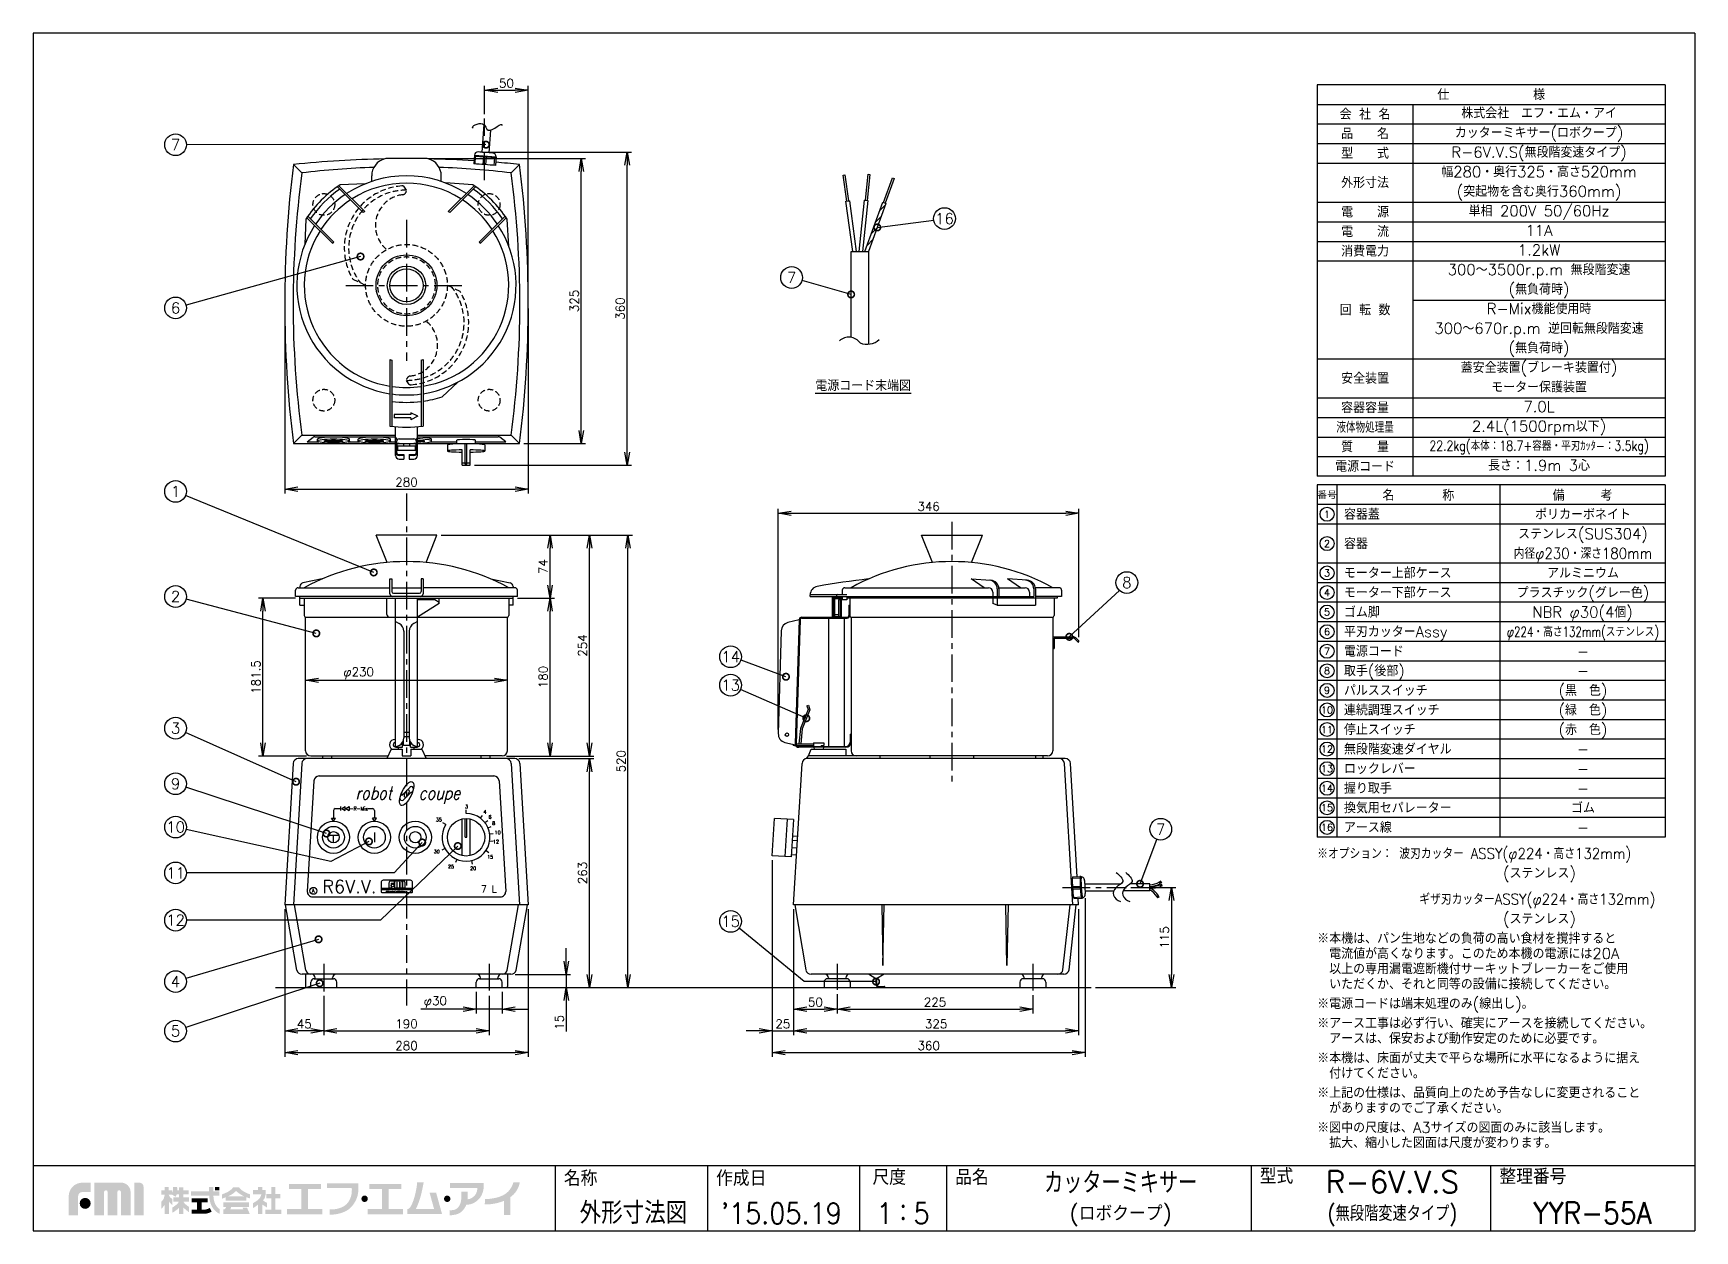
# Model space of a CAD drawing. Extents: x 115 to 2025, y 0 to 1377.
import ezdxf
from ezdxf.enums import TextEntityAlignment as Align

# ---------------------------------------------------------------- set-up
doc = ezdxf.new("R2010")
doc.units = 0
doc.header["$PDMODE"] = 3
doc.linetypes.add('CENTER', pattern=[50.8, 31.75, -6.35, 6.35, -6.35])
doc.linetypes.add('HIDDEN', pattern=[9.525, 6.35, -3.175])
doc.layers.get('0').update_dxf_attribs({"linetype": 'CONTINUOUS'})
doc.layers.get('DEFPOINTS').update_dxf_attribs({"linetype": 'CONTINUOUS'})
for name, color, linetype in [('DANMEN', 7, 'CONTINUOUS'), ('KIKI-2D2', 7, 'CONTINUOUS'), ('SIYOU', 7, 'CONTINUOUS'), ('SUNPOU', 7, 'CONTINUOUS'), ('WAKU', 7, 'CONTINUOUS')]:
    doc.layers.add(name, color=color, linetype=linetype)
doc.styles.get("Standard").update_dxf_attribs({"font": 'romans.shx', "bigfont": 'extfont.shx'})
doc.dimstyles.get("Standard").update_dxf_attribs({"dimscale": 5, "dimtxt": 2, "dimasz": 3, "dimexe": 1, "dimexo": 1, "dimgap": 0.6, "dimtad": 3, "dimdec": 0, "dimzin": 0, "dimdsep": 46, "dimtxsty": 'STANDARD', "dimblk1": 'OPEN', "dimblk2": 'OPEN', "dimsah": 1, "dimcen": 1.5, "dimadec": 0, "dimazin": 0, "dimtfac": 1, "dimtdec": 0, "dimtmove": 0, "dimatfit": 0, "dimldrblk": 'DOTSMALL', "dimfxl": 1, "dimtvp": 1, "dimtolj": 1, "dimtzin": 0, "dimarcsym": 0})

msp = doc.modelspace()

# ---------------------------------------------------------------- texts
at = {"color": 2, "oblique": 15, "width": 0.8}
msp.add_text('robot   coupe', height=15, dxfattribs=at).set_placement((485.18, 495.81))
at = {"color": 2, "width": 0.8}
msp.add_text('-R-Mix', height=4.5, dxfattribs=at).set_placement((489.23, 485.35), align=Align.MIDDLE)
at = {"color": 2}
for s, height, p in [('3', 4, (611.31, 485.79)), ('4', 4, (632.55, 479.38)), ('6', 4, (638.42, 473.63)), ('35', 4, (577.85, 470.57)), ('8', 4, (642.6, 466.55)), ('10', 4, (645.43, 455.83)), ('12', 4, (643.55, 445.33)), ('30', 4, (575.44, 433.93)), ('25', 4, (591.77, 416.73)), ('15', 4, (636.76, 427.79)), ('R6V.V.', 15, (447.19, 388.18)), ('20', 4, (617.21, 414.7)), ('A', 4, (435.3, 389.01)), ('FOOD MACHINE INTERNATIONAL', 1.1111, (520.6, 389.27)), ('7 L', 8, (629.64, 389.01))]:
    msp.add_text(s, height=height, dxfattribs=at).set_placement(p)
at = {"layer": 'SIYOU'}
for s, p in [('仕\u3000\u3000\u3000\u3000\u3000\u3000\u3000様', (1791.01, 1306.25)), ('会 社 名', (1646.01, 1283.75)), ('品\u3000\u3000名', (1646.01, 1261.25)), ('型\u3000\u3000式', (1646.01, 1238.75)), ('外形寸法', (1646.01, 1205)), ('電\u3000\u3000源', (1646.01, 1171.25)), ('電\u3000\u3000流', (1646.01, 1148.75)), ('消費電力', (1646.01, 1126.25)), ('回 転 数', (1646.01, 1058.7)), ('安全装置', (1646.01, 980)), ('容器容量', (1646.01, 946.25)), ('質\u3000\u3000量', (1646.01, 901.25)), ('電源コード', (1646.01, 878.75))]:
    msp.add_text(s, height=12.5, dxfattribs=at).set_placement(p, align=Align.MIDDLE_CENTER)
at = {"layer": 'SIYOU', "color": 1}
for s, p in [('株式会社\u3000エフ・エム・アイ', (1846.01, 1285)), ('カッターミキサー(ロボクープ)', (1846.01, 1262.5)), ('R-6V.V.S(無段階変速タイプ)', (1846.01, 1240)), ('幅280・奥行325・高さ520mm', (1846.01, 1217.5)), ('(突起物を含む奥行360mm)', (1846.01, 1195)), ('単相 200V 50/60Hz', (1846.01, 1172.5)), ('11A', (1846.01, 1150)), ('1.2kW', (1846.01, 1127.5)), ('300～3500r.p.m 無段階変速', (1846.01, 1105)), ('(無負荷時)', (1846.01, 1082.5)), ('R-Mix機能使用時', (1846.01, 1060)), ('300～670r.p.m 逆回転無段階変速', (1846.01, 1037.5)), ('(無負荷時)', (1846.01, 1015)), ('蓋安全装置(ブレーキ装置付)', (1846.01, 992.5)), ('モーター保護装置', (1846.01, 970)), ('7.0L', (1846.01, 947.5)), ('2.4L(1500rpm以下)', (1846.01, 925)), ('長さ：1.9m 3心', (1846.01, 880)), ('ポリカーボネイト', (1896.49, 823.75)), ('ステンレス(SUS304)', (1896.49, 801.25)), ('アルミニウム', (1896.49, 756.25)), ('プラスチック(グレー色)', (1896.49, 733.75)), ('NBR φ30(4個)', (1896.02, 711.25)), ('-', (1896.49, 666.25)), ('-', (1896.49, 643.75)), ('(黒\u3000色)', (1896.49, 621.25)), ('(緑\u3000色)', (1896.49, 598.75)), ('(赤\u3000色)', (1896.49, 576.25)), ('-', (1896.49, 553.75)), ('-', (1896.49, 531.25)), ('-', (1896.49, 508.75)), ('ゴム', (1896.49, 486.25)), ('-', (1896.49, 463.75))]:
    msp.add_text(s, height=12.5, dxfattribs=at).set_placement(p, align=Align.MIDDLE_CENTER)
msp.add_text('%%U電源コード末端図', height=12.5, dxfattribs=at).set_placement((1069.04, 972.38), align=Align.MIDDLE)
at = {"layer": 'SIYOU', "width": 0.8}
msp.add_text('液体物処理量', height=12.5, dxfattribs=at).set_placement((1646.01, 923.75), align=Align.MIDDLE_CENTER)
at = {"layer": 'SIYOU', "color": 1}
for s, height, width, p in [('22.2kg(本体：18.7+容器・平刃ｶｯﾀ-：3.5kg)', 11.5, 0.8, (1846.01, 902.5)), ('内径φ230・深さ180mm', 12.5, 0.9, (1896.49, 778.75)), ('φ224・高さ132mm(ステンレス)', 11.5, 0.75, (1896.49, 688.75))]:
    msp.add_text(s, height=height, dxfattribs=dict(at, width=width)).set_placement(p, align=Align.MIDDLE_CENTER)
at = {"layer": 'SIYOU'}
for s, height, p in [('番号', 8.036, (1602.26, 846.25)), ('名\u3000\u3000\u3000\u3000称', 12.5, (1707.26, 846.25)), ('備\u3000\u3000\u3000考', 12.5, (1896.01, 846.25)), ('1', 8.04, (1602.26, 823.75)), ('2', 8.04, (1602.26, 790)), ('3', 8.04, (1602.26, 756.25)), ('4', 8.04, (1602.26, 733.75)), ('5', 8.04, (1602.26, 711.25)), ('6', 8.04, (1602.26, 688.75)), ('7', 8.04, (1602.26, 666.25)), ('8', 8.04, (1602.26, 643.75)), ('9', 8.04, (1602.26, 621.25)), ('10', 8.036, (1602.26, 598.75)), ('11', 8.036, (1602.26, 576.25)), ('12', 8.036, (1602.26, 553.75)), ('13', 8.036, (1602.26, 531.25)), ('14', 8.036, (1602.26, 508.75)), ('15', 8.036, (1602.26, 486.25)), ('16', 8.036, (1602.26, 463.75))]:
    msp.add_text(s, height=height, dxfattribs=at).set_placement(p, align=Align.MIDDLE)
for s, p in [('容器蓋', (1621.72, 823.75)), ('容器', (1621.72, 790)), ('モーター上部ケース', (1621.72, 756.25)), ('モーター下部ケース', (1621.72, 733.75)), ('ゴム脚', (1621.72, 711.25)), ('平刃カッターAssy', (1621.72, 688.75)), ('電源コード', (1621.72, 666.25)), ('取手(後部)', (1621.72, 643.75)), ('パルススイッチ', (1621.72, 621.25)), ('連続調理スイッチ', (1621.72, 598.75)), ('停止スイッチ', (1621.72, 576.25)), ('無段階変速ダイヤル', (1621.72, 553.75)), ('ロックレバー', (1621.72, 531.25)), ('握り取手', (1621.72, 508.75)), ('換気用セパレーター', (1621.72, 486.25)), ('アース線', (1621.72, 463.75))]:
    msp.add_text(s, height=12.5, dxfattribs=at).set_placement(p, align=Align.MIDDLE_LEFT)
at = {"layer": 'SIYOU', "color": 1, "width": 0.9}
for s, p in [('※オプション： 波刃カッター ASSY(φ224・高さ132mm)', (1591.01, 427.5)), ('              ギザ刃カッターASSY(φ224・高さ132mm)', (1591.01, 375))]:
    msp.add_text(s, height=12.5, dxfattribs=at).set_placement(p)
at = {"layer": 'SIYOU', "color": 1}
for s, p in [('\u3000\u3000\u3000\u3000\u3000\u3000\u3000\u3000\u3000\u3000\u3000\u3000\u3000\u3000(ステンレス)', (1612.12, 405)), ('\u3000\u3000\u3000\u3000\u3000\u3000\u3000\u3000\u3000\u3000\u3000\u3000\u3000\u3000(ステンレス)', (1612.12, 352.5)), ('※本機は、パン生地などの負荷の高い食材を撹拌すると', (1591.01, 330)), ('\u3000電流値が高くなります。このため本機の電源には20A', (1591.01, 312.5)), ('\u3000以上の専用漏電遮断機付サーキットブレーカーをご使用', (1591.01, 295)), ('\u3000いただくか、それと同等の設備に接続してください。', (1591.01, 277.5)), ('※電源コードは端末処理のみ(線出し)。', (1591.01, 255)), ('※アース工事は必ず行い、確実にアースを接続してください。', (1591.01, 232.5)), ('\u3000アースは、保安および動作安定のために必要です。', (1591.01, 215)), ('※本機は、床面が丈夫で平らな場所に水平になるように据え', (1591.01, 192.5)), ('\u3000付けてください。', (1591.01, 175)), ('※上記の仕様は、品質向上のため予告なしに変更されること', (1591.01, 152.5)), ('\u3000がありますのでご了承ください。', (1591.01, 135)), ('※図中の尺度は、A3サイズの図面のみに該当します。', (1591.01, 112.5)), ('\u3000拡大、縮小した図面は尺度が変わります。', (1591.01, 95))]:
    msp.add_text(s, height=12.5, dxfattribs=at).set_placement(p)
at = {"layer": 'SUNPOU'}
for s, p in [('7', (278.62, 1248.58)), ('16', (1162.55, 1163.59)), ('7', (986.78, 1095.89)), ('6', (278.62, 1060.89)), ('1', (278.62, 849.95)), ('8', (1372.15, 745.19)), ('2', (278.62, 729.15)), ('14', (916.7, 659.94)), ('13', (916.7, 627.29)), ('3', (278.62, 577.83)), ('9', (278.62, 513.87)), ('10', (278.62, 464.13)), ('7', (1411.11, 461.62)), ('11', (278.62, 411.41)), ('12', (278.62, 357.09)), ('15', (916.7, 355.69)), ('4', (278.62, 286.48)), ('5', (278.62, 229.64))]:
    msp.add_text(s, height=12.5, dxfattribs=at).set_placement(p, align=Align.MIDDLE)
at = {"layer": 'WAKU'}
for s, p in [('名称', (725.02, 51.55)), ('作成日', (900.02, 51.55)), ('尺度', (1079.76, 52.71)), ('品名', (1174.84, 52.71)), ('型式', (1524.95, 53.98)), ('整理番号', (1800.43, 53.55))]:
    msp.add_text(s, height=17.5, dxfattribs=at).set_placement(p)
at = {"layer": 'WAKU', "color": 1}
for s, height, width, p in [('カッターミキサー', 25, 0.8, (1365, 56.25)), ('(無段階変速タイプ)', 17.5, 0.85, (1677.5, 18.75))]:
    msp.add_text(s, height=height, dxfattribs=dict(at, width=width)).set_placement(p, align=Align.MIDDLE)
for s, height, p in [('R-6V.V.S', 25, (1677.5, 56.25)), ('(ロボクープ)', 17.5, (1365, 18.75))]:
    msp.add_text(s, height=height, dxfattribs=at).set_placement(p, align=Align.MIDDLE)
at = {"layer": 'WAKU', "color": 1, "width": 0.9}
for s, height, p in [('外形寸法図', 25, (805, 8.02)), ("'15.05.19", 24, (975, 8.02)), ('1：5', 24, (1115, 8.02)), ('YYR-55A', 25, (1907.5, 8.02))]:
    msp.add_text(s, height=height, dxfattribs=at).set_placement(p, align=Align.CENTER)

# ---------------------------------------------------------------- blocks, each defined once
blk = doc.blocks.new('_DotSmall')
at = {"color": 0, "linetype": 'ByBlock', "const_width": 0.5}
blk.add_lwpolyline([(-0.0625, 0, 1), (0.0625, 0, 1)], format="xyb", close=True, dxfattribs=at)
blk = doc.blocks.new('_OPEN')
at = {"color": 0, "linetype": 'ByBlock'}
for p, q in [((-1, 0.17), (0, 0)), ((0, 0), (-1, -0.17)), ((0, 0), (-1, 0))]:
    blk.add_line(p, q, dxfattribs=at)
blk = doc.blocks.new('*D2')
at = {"layer": 'DEFPOINTS', "color": 0}
for p in [(404.1, 1065.4), (684.1, 1065.4), (684.1, 852.6)]:
    blk.add_point(p, dxfattribs=at)
at = {"layer": 'SUNPOU', "color": 0, "lineweight": -2}
for p, q in [((404.1, 1060.4), (404.1, 847.6)), ((684.1, 1060.4), (684.1, 847.6)), ((419.1, 852.6), (669.1, 852.6))]:
    blk.add_line(p, q, dxfattribs=at)
at = {"layer": 'SUNPOU', "color": 0, "lineweight": -2, "xscale": 15, "yscale": 15, "zscale": 15, "rotation": 180}
blk.add_blockref('_OPEN', (404.1, 852.6), dxfattribs=at)
at = {"layer": 'SUNPOU', "color": 0, "lineweight": -2, "xscale": 15, "yscale": 15, "zscale": 15}
blk.add_blockref('_OPEN', (684.1, 852.6), dxfattribs=at)
at = {"layer": 'SUNPOU', "color": 0, "insert": (544.1, 860.6), "char_height": 10, "attachment_point": 5}
blk.add_mtext('\\A1;280', dxfattribs=at)
blk = doc.blocks.new('*D3')
at = {"layer": 'DEFPOINTS', "color": 0}
for p in [(564.1, 1232.9), (745, 1232.9), (674.1, 904.9)]:
    blk.add_point(p, dxfattribs=at)
at = {"layer": 'SUNPOU', "color": 0, "lineweight": -2}
for p, q in [((569.1, 1232.9), (750, 1232.9)), ((745, 919.9), (745, 1217.9)), ((679.1, 904.9), (750, 904.9))]:
    blk.add_line(p, q, dxfattribs=at)
at = {"layer": 'SUNPOU', "color": 0, "lineweight": -2, "xscale": 15, "yscale": 15, "zscale": 15}
for p, rotation in [((745, 1232.9), 90), ((745, 904.9), 270)]:
    blk.add_blockref('_OPEN', p, dxfattribs=dict(at, rotation=rotation))
at = {"layer": 'SUNPOU', "color": 0, "insert": (737, 1068.9), "char_height": 10, "attachment_point": 5, "rotation": 90}
blk.add_mtext('\\A1;325', dxfattribs=at)
blk = doc.blocks.new('*D4')
at = {"layer": 'DEFPOINTS', "color": 0}
for p in [(626.4, 1240.2), (797.8, 1240.2), (617.1, 880.2)]:
    blk.add_point(p, dxfattribs=at)
at = {"layer": 'SUNPOU', "color": 0, "lineweight": -2}
for p, q in [((631.4, 1240.2), (802.8, 1240.2)), ((797.8, 895.2), (797.8, 1225.2)), ((622.1, 880.2), (802.8, 880.2))]:
    blk.add_line(p, q, dxfattribs=at)
at = {"layer": 'SUNPOU', "color": 0, "lineweight": -2, "xscale": 15, "yscale": 15, "zscale": 15}
for p, rotation in [((797.8, 1240.2), 90), ((797.8, 880.2), 270)]:
    blk.add_blockref('_OPEN', p, dxfattribs=dict(at, rotation=rotation))
at = {"layer": 'SUNPOU', "color": 0, "insert": (789.8, 1060.2), "char_height": 10, "attachment_point": 5, "rotation": 90}
blk.add_mtext('\\A1;360', dxfattribs=at)
blk = doc.blocks.new('*D5')
at = {"layer": 'DEFPOINTS', "color": 0}
for p in [(666.6, 727.3), (709.1, 727.3), (654.1, 545.8)]:
    blk.add_point(p, dxfattribs=at)
at = {"layer": 'SUNPOU', "color": 0, "lineweight": -2}
for p, q in [((671.6, 727.3), (714.1, 727.3)), ((709.1, 560.8), (709.1, 712.3)), ((659.1, 545.8), (714.1, 545.8))]:
    blk.add_line(p, q, dxfattribs=at)
at = {"layer": 'SUNPOU', "color": 0, "lineweight": -2, "xscale": 15, "yscale": 15, "zscale": 15}
for p, rotation in [((709.1, 727.3), 90), ((709.1, 545.8), 270)]:
    blk.add_blockref('_OPEN', p, dxfattribs=dict(at, rotation=rotation))
at = {"layer": 'SUNPOU', "color": 0, "insert": (701.1, 636.6), "char_height": 10, "attachment_point": 5, "rotation": 90}
blk.add_mtext('\\A1;180', dxfattribs=at)
blk = doc.blocks.new('*D6')
at = {"layer": 'DEFPOINTS', "color": 0}
for p in [(579.1, 799.8), (709.1, 799.8), (666.6, 727.3)]:
    blk.add_point(p, dxfattribs=at)
at = {"layer": 'SUNPOU', "color": 0, "lineweight": -2}
for p, q in [((584.1, 799.8), (714.1, 799.8)), ((709.1, 742.3), (709.1, 784.8)), ((671.6, 727.3), (714.1, 727.3))]:
    blk.add_line(p, q, dxfattribs=at)
at = {"layer": 'SUNPOU', "color": 0, "lineweight": -2, "xscale": 15, "yscale": 15, "zscale": 15}
for p, rotation in [((709.1, 799.8), 90), ((709.1, 727.3), 270)]:
    blk.add_blockref('_OPEN', p, dxfattribs=dict(at, rotation=rotation))
at = {"layer": 'SUNPOU', "color": 0, "insert": (701.1, 763.6), "char_height": 10, "attachment_point": 5, "rotation": 90}
blk.add_mtext('\\A1;74', dxfattribs=at)
blk = doc.blocks.new('*D7')
at = {"layer": 'DEFPOINTS', "color": 0}
for p in [(404.1, 374.8), (449.1, 275.1), (404.1, 229.8)]:
    blk.add_point(p, dxfattribs=at)
at = {"layer": 'SUNPOU', "color": 0, "lineweight": -2}
for p, q in [((404.1, 369.8), (404.1, 224.8)), ((449.1, 270.1), (449.1, 224.8)), ((434.1, 229.8), (419.1, 229.8))]:
    blk.add_line(p, q, dxfattribs=at)
at = {"layer": 'SUNPOU', "color": 0, "lineweight": -2, "xscale": 15, "yscale": 15, "zscale": 15, "rotation": 180}
blk.add_blockref('_OPEN', (404.1, 229.8), dxfattribs=at)
at = {"layer": 'SUNPOU', "color": 0, "lineweight": -2, "xscale": 15, "yscale": 15, "zscale": 15}
blk.add_blockref('_OPEN', (449.1, 229.8), dxfattribs=at)
at = {"layer": 'SUNPOU', "color": 0, "insert": (426.6, 237.8), "char_height": 10, "attachment_point": 5}
blk.add_mtext('\\A1;45', dxfattribs=at)
blk = doc.blocks.new('*D8')
at = {"layer": 'DEFPOINTS', "color": 0}
for p in [(1317.1, 824.8), (1317.1, 677.5), (971.4, 571.2)]:
    blk.add_point(p, dxfattribs=at)
at = {"layer": 'SUNPOU', "color": 0, "lineweight": -2}
for p, q in [((971.4, 576.2), (971.4, 829.8)), ((986.4, 824.8), (1302.1, 824.8)), ((1317.1, 682.5), (1317.1, 829.8))]:
    blk.add_line(p, q, dxfattribs=at)
at = {"layer": 'SUNPOU', "color": 0, "lineweight": -2, "xscale": 15, "yscale": 15, "zscale": 15, "rotation": 180}
blk.add_blockref('_OPEN', (971.4, 824.8), dxfattribs=at)
at = {"layer": 'SUNPOU', "color": 0, "lineweight": -2, "xscale": 15, "yscale": 15, "zscale": 15}
blk.add_blockref('_OPEN', (1317.1, 824.8), dxfattribs=at)
at = {"layer": 'SUNPOU', "color": 0, "insert": (1144.3, 832.8), "char_height": 10, "attachment_point": 5}
blk.add_mtext('\\A1;346', dxfattribs=at)
blk = doc.blocks.new('*D9')
at = {"layer": 'DEFPOINTS', "color": 0}
for p in [(664, 294.8), (665.3, 279.8), (727.8, 279.8)]:
    blk.add_point(p, dxfattribs=at)
at = {"layer": 'SUNPOU', "color": 0, "lineweight": -2}
for p, q in [((727.8, 309.8), (727.8, 324.8)), ((669, 294.8), (732.8, 294.8)), ((727.8, 294.8), (727.8, 279.8)), ((670.3, 279.8), (732.8, 279.8)), ((727.8, 264.8), (727.8, 229.1))]:
    blk.add_line(p, q, dxfattribs=at)
at = {"layer": 'SUNPOU', "color": 0, "lineweight": -2, "xscale": 15, "yscale": 15, "zscale": 15}
for p, rotation in [((727.8, 294.8), 270), ((727.8, 279.8), 90)]:
    blk.add_blockref('_OPEN', p, dxfattribs=dict(at, rotation=rotation))
at = {"layer": 'SUNPOU', "color": 0, "insert": (719.8, 239.5), "char_height": 10, "attachment_point": 5, "rotation": 90}
blk.add_mtext('\\A1;15', dxfattribs=at)
blk = doc.blocks.new('*D10')
at = {"layer": 'DEFPOINTS', "color": 0}
for p in [(579.1, 799.8), (798.7, 799.8), (729, 279.8)]:
    blk.add_point(p, dxfattribs=at)
at = {"layer": 'SUNPOU', "color": 0, "lineweight": -2}
for p, q in [((584.1, 799.8), (803.7, 799.8)), ((798.7, 294.8), (798.7, 784.8)), ((734, 279.8), (803.7, 279.8))]:
    blk.add_line(p, q, dxfattribs=at)
at = {"layer": 'SUNPOU', "color": 0, "lineweight": -2, "xscale": 15, "yscale": 15, "zscale": 15}
for p, rotation in [((798.7, 799.8), 90), ((798.7, 279.8), 270)]:
    blk.add_blockref('_OPEN', p, dxfattribs=dict(at, rotation=rotation))
at = {"layer": 'SUNPOU', "color": 0, "insert": (790.7, 539.8), "char_height": 10, "attachment_point": 5, "rotation": 90}
blk.add_mtext('\\A1;520', dxfattribs=at)
blk = doc.blocks.new('*D11')
at = {"layer": 'DEFPOINTS', "color": 0}
for p in [(668.4, 542.8), (754.4, 542.8), (665.3, 279.8)]:
    blk.add_point(p, dxfattribs=at)
at = {"layer": 'SUNPOU', "color": 0, "lineweight": -2}
for p, q in [((673.4, 542.8), (759.4, 542.8)), ((754.4, 294.8), (754.4, 527.8)), ((670.3, 279.8), (759.4, 279.8))]:
    blk.add_line(p, q, dxfattribs=at)
at = {"layer": 'SUNPOU', "color": 0, "lineweight": -2, "xscale": 15, "yscale": 15, "zscale": 15}
for p, rotation in [((754.4, 542.8), 90), ((754.4, 279.8), 270)]:
    blk.add_blockref('_OPEN', p, dxfattribs=dict(at, rotation=rotation))
at = {"layer": 'SUNPOU', "color": 0, "insert": (746.4, 411.3), "char_height": 10, "attachment_point": 5, "rotation": 90}
blk.add_mtext('\\A1;263', dxfattribs=at)
blk = doc.blocks.new('*D12')
at = {"layer": 'DEFPOINTS', "color": 0}
for p in [(579.1, 799.8), (754.4, 799.8), (654.1, 545.8)]:
    blk.add_point(p, dxfattribs=at)
at = {"layer": 'SUNPOU', "color": 0, "lineweight": -2}
for p, q in [((584.1, 799.8), (759.4, 799.8)), ((754.4, 560.8), (754.4, 784.8)), ((659.1, 545.8), (759.4, 545.8))]:
    blk.add_line(p, q, dxfattribs=at)
at = {"layer": 'SUNPOU', "color": 0, "lineweight": -2, "xscale": 15, "yscale": 15, "zscale": 15}
for p, rotation in [((754.4, 799.8), 90), ((754.4, 545.8), 270)]:
    blk.add_blockref('_OPEN', p, dxfattribs=dict(at, rotation=rotation))
at = {"layer": 'SUNPOU', "color": 0, "insert": (746.4, 672.8), "char_height": 10, "attachment_point": 5, "rotation": 90}
blk.add_mtext('\\A1;254', dxfattribs=at)
blk = doc.blocks.new('*D13')
at = {"layer": 'DEFPOINTS', "color": 0}
for p in [(684.1, 1311.2), (633.9, 1278.6), (684.1, 1065.4)]:
    blk.add_point(p, dxfattribs=at)
at = {"layer": 'SUNPOU', "color": 0, "lineweight": -2}
for p, q in [((633.9, 1283.6), (633.9, 1316.2)), ((648.9, 1311.2), (669.1, 1311.2)), ((684.1, 1070.4), (684.1, 1316.2))]:
    blk.add_line(p, q, dxfattribs=at)
at = {"layer": 'SUNPOU', "color": 0, "lineweight": -2, "xscale": 15, "yscale": 15, "zscale": 15, "rotation": 180}
blk.add_blockref('_OPEN', (633.9, 1311.2), dxfattribs=at)
at = {"layer": 'SUNPOU', "color": 0, "lineweight": -2, "xscale": 15, "yscale": 15, "zscale": 15}
blk.add_blockref('_OPEN', (684.1, 1311.2), dxfattribs=at)
at = {"layer": 'SUNPOU', "color": 0, "insert": (659, 1319.2), "char_height": 10, "attachment_point": 5}
blk.add_mtext('\\A1;50', dxfattribs=at)
blk = doc.blocks.new('*D14')
at = {"layer": 'DEFPOINTS', "color": 0}
for p in [(624.1, 279.8), (654.1, 279.8), (624.1, 254.8)]:
    blk.add_point(p, dxfattribs=at)
at = {"layer": 'SUNPOU', "color": 0, "lineweight": -2}
for p, q in [((624.1, 274.8), (624.1, 249.8)), ((654.1, 274.8), (654.1, 249.8)), ((609.1, 254.8), (560.5, 254.8)), ((654.1, 254.8), (624.1, 254.8)), ((669.1, 254.8), (684.1, 254.8))]:
    blk.add_line(p, q, dxfattribs=at)
at = {"layer": 'SUNPOU', "color": 0, "lineweight": -2, "xscale": 15, "yscale": 15, "zscale": 15}
blk.add_blockref('_OPEN', (624.1, 254.8), dxfattribs=at)
at = {"layer": 'SUNPOU', "color": 0, "lineweight": -2, "xscale": 15, "yscale": 15, "zscale": 15, "rotation": 180}
blk.add_blockref('_OPEN', (654.1, 254.8), dxfattribs=at)
at = {"layer": 'SUNPOU', "color": 0, "insert": (577.3, 262.8), "char_height": 10, "attachment_point": 5}
blk.add_mtext('\\A1;φ30', dxfattribs=at)
blk = doc.blocks.new('*D15')
at = {"layer": 'DEFPOINTS', "color": 0}
for p in [(428.1, 632.9), (660.1, 632.9), (660.1, 632.9)]:
    blk.add_point(p, dxfattribs=at)
at = {"layer": 'SUNPOU', "color": 0, "lineweight": -2}
blk.add_line((443.1, 632.9), (645.1, 632.9), dxfattribs=at)
at = {"layer": 'SUNPOU', "color": 0, "lineweight": -2, "xscale": 15, "yscale": 15, "zscale": 15, "rotation": 180}
blk.add_blockref('_OPEN', (428.1, 632.9), dxfattribs=at)
at = {"layer": 'SUNPOU', "color": 0, "lineweight": -2, "xscale": 15, "yscale": 15, "zscale": 15}
blk.add_blockref('_OPEN', (660.1, 632.9), dxfattribs=at)
at = {"layer": 'SUNPOU', "color": 0, "insert": (489.1, 640.9), "char_height": 10, "attachment_point": 5}
blk.add_mtext('\\A1;φ230', dxfattribs=at)
blk = doc.blocks.new('*D16')
at = {"layer": 'DEFPOINTS', "color": 0}
for p in [(449.1, 275.1), (639.1, 275.1), (639.1, 229.8)]:
    blk.add_point(p, dxfattribs=at)
at = {"layer": 'SUNPOU', "color": 0, "lineweight": -2}
for p, q in [((449.1, 270.1), (449.1, 224.8)), ((639.1, 270.1), (639.1, 224.8)), ((464.1, 229.8), (624.1, 229.8))]:
    blk.add_line(p, q, dxfattribs=at)
at = {"layer": 'SUNPOU', "color": 0, "lineweight": -2, "xscale": 15, "yscale": 15, "zscale": 15, "rotation": 180}
blk.add_blockref('_OPEN', (449.1, 229.8), dxfattribs=at)
at = {"layer": 'SUNPOU', "color": 0, "lineweight": -2, "xscale": 15, "yscale": 15, "zscale": 15}
blk.add_blockref('_OPEN', (639.1, 229.8), dxfattribs=at)
at = {"layer": 'SUNPOU', "color": 0, "insert": (544.1, 237.8), "char_height": 10, "attachment_point": 5}
blk.add_mtext('\\A1;190', dxfattribs=at)
blk = doc.blocks.new('*D17')
at = {"layer": 'DEFPOINTS', "color": 0}
for p in [(404.1, 374.8), (684.1, 374.8), (684.1, 204.8)]:
    blk.add_point(p, dxfattribs=at)
at = {"layer": 'SUNPOU', "color": 0, "lineweight": -2}
for p, q in [((404.1, 369.8), (404.1, 199.8)), ((684.1, 369.8), (684.1, 199.8)), ((419.1, 204.8), (669.1, 204.8))]:
    blk.add_line(p, q, dxfattribs=at)
at = {"layer": 'SUNPOU', "color": 0, "lineweight": -2, "xscale": 15, "yscale": 15, "zscale": 15, "rotation": 180}
blk.add_blockref('_OPEN', (404.1, 204.8), dxfattribs=at)
at = {"layer": 'SUNPOU', "color": 0, "lineweight": -2, "xscale": 15, "yscale": 15, "zscale": 15}
blk.add_blockref('_OPEN', (684.1, 204.8), dxfattribs=at)
at = {"layer": 'SUNPOU', "color": 0, "insert": (544.1, 212.8), "char_height": 10, "attachment_point": 5}
blk.add_mtext('\\A1;280', dxfattribs=at)
blk = doc.blocks.new('*D18')
at = {"layer": 'DEFPOINTS', "color": 0}
for p in [(989.1, 374.8), (1039.1, 277), (1039.1, 254.8)]:
    blk.add_point(p, dxfattribs=at)
at = {"layer": 'SUNPOU', "color": 0, "lineweight": -2}
for p, q in [((989.1, 369.8), (989.1, 249.8)), ((1039.1, 272), (1039.1, 249.8)), ((1004.1, 254.8), (1024.1, 254.8))]:
    blk.add_line(p, q, dxfattribs=at)
at = {"layer": 'SUNPOU', "color": 0, "lineweight": -2, "xscale": 15, "yscale": 15, "zscale": 15, "rotation": 180}
blk.add_blockref('_OPEN', (989.1, 254.8), dxfattribs=at)
at = {"layer": 'SUNPOU', "color": 0, "lineweight": -2, "xscale": 15, "yscale": 15, "zscale": 15}
blk.add_blockref('_OPEN', (1039.1, 254.8), dxfattribs=at)
at = {"layer": 'SUNPOU', "color": 0, "insert": (1014.1, 262.8), "char_height": 10, "attachment_point": 5}
blk.add_mtext('\\A1;50', dxfattribs=at)
blk = doc.blocks.new('*D19')
at = {"layer": 'DEFPOINTS', "color": 0}
for p in [(1039.1, 277), (1264.1, 276), (1264.1, 254.8)]:
    blk.add_point(p, dxfattribs=at)
at = {"layer": 'SUNPOU', "color": 0, "lineweight": -2}
for p, q in [((1039.1, 272), (1039.1, 249.8)), ((1264.1, 271), (1264.1, 249.8)), ((1054.1, 254.8), (1249.1, 254.8))]:
    blk.add_line(p, q, dxfattribs=at)
at = {"layer": 'SUNPOU', "color": 0, "lineweight": -2, "xscale": 15, "yscale": 15, "zscale": 15, "rotation": 180}
blk.add_blockref('_OPEN', (1039.1, 254.8), dxfattribs=at)
at = {"layer": 'SUNPOU', "color": 0, "lineweight": -2, "xscale": 15, "yscale": 15, "zscale": 15}
blk.add_blockref('_OPEN', (1264.1, 254.8), dxfattribs=at)
at = {"layer": 'SUNPOU', "color": 0, "insert": (1151.6, 262.8), "char_height": 10, "attachment_point": 5}
blk.add_mtext('\\A1;225', dxfattribs=at)
blk = doc.blocks.new('*D20')
at = {"layer": 'DEFPOINTS', "color": 0}
for p in [(964.4, 431.1), (989.1, 374.8), (989.1, 229.8)]:
    blk.add_point(p, dxfattribs=at)
at = {"layer": 'SUNPOU', "color": 0, "lineweight": -2}
for p, q in [((964.4, 426.1), (964.4, 224.8)), ((989.1, 369.8), (989.1, 224.8)), ((949.4, 229.8), (934.4, 229.8)), ((964.4, 229.8), (989.1, 229.8)), ((1004.1, 229.8), (1019.1, 229.8))]:
    blk.add_line(p, q, dxfattribs=at)
at = {"layer": 'SUNPOU', "color": 0, "lineweight": -2, "xscale": 15, "yscale": 15, "zscale": 15}
blk.add_blockref('_OPEN', (964.4, 229.8), dxfattribs=at)
at = {"layer": 'SUNPOU', "color": 0, "lineweight": -2, "xscale": 15, "yscale": 15, "zscale": 15, "rotation": 180}
blk.add_blockref('_OPEN', (989.1, 229.8), dxfattribs=at)
at = {"layer": 'SUNPOU', "color": 0, "insert": (976.7, 237.8), "char_height": 10, "attachment_point": 5}
blk.add_mtext('\\A1;25', dxfattribs=at)
blk = doc.blocks.new('*D21')
at = {"layer": 'DEFPOINTS', "color": 0}
for p in [(989.1, 374.8), (1316.7, 374.8), (1316.7, 229.8)]:
    blk.add_point(p, dxfattribs=at)
at = {"layer": 'SUNPOU', "color": 0, "lineweight": -2}
for p, q in [((989.1, 369.8), (989.1, 224.8)), ((1316.7, 369.8), (1316.7, 224.8)), ((1004.1, 229.8), (1301.7, 229.8))]:
    blk.add_line(p, q, dxfattribs=at)
at = {"layer": 'SUNPOU', "color": 0, "lineweight": -2, "xscale": 15, "yscale": 15, "zscale": 15, "rotation": 180}
blk.add_blockref('_OPEN', (989.1, 229.8), dxfattribs=at)
at = {"layer": 'SUNPOU', "color": 0, "lineweight": -2, "xscale": 15, "yscale": 15, "zscale": 15}
blk.add_blockref('_OPEN', (1316.7, 229.8), dxfattribs=at)
at = {"layer": 'SUNPOU', "color": 0, "insert": (1152.9, 237.8), "char_height": 10, "attachment_point": 5}
blk.add_mtext('\\A1;325', dxfattribs=at)
blk = doc.blocks.new('*D22')
at = {"layer": 'DEFPOINTS', "color": 0}
for p in [(964.4, 431.1), (1324.4, 387.3), (1324.4, 204.8)]:
    blk.add_point(p, dxfattribs=at)
at = {"layer": 'SUNPOU', "color": 0, "lineweight": -2}
for p, q in [((964.4, 426.1), (964.4, 199.8)), ((1324.4, 382.3), (1324.4, 199.8)), ((979.4, 204.8), (1309.4, 204.8))]:
    blk.add_line(p, q, dxfattribs=at)
at = {"layer": 'SUNPOU', "color": 0, "lineweight": -2, "xscale": 15, "yscale": 15, "zscale": 15, "rotation": 180}
blk.add_blockref('_OPEN', (964.4, 204.8), dxfattribs=at)
at = {"layer": 'SUNPOU', "color": 0, "lineweight": -2, "xscale": 15, "yscale": 15, "zscale": 15}
blk.add_blockref('_OPEN', (1324.4, 204.8), dxfattribs=at)
at = {"layer": 'SUNPOU', "color": 0, "insert": (1144.4, 212.8), "char_height": 10, "attachment_point": 5}
blk.add_mtext('\\A1;360', dxfattribs=at)
blk = doc.blocks.new('*D23')
at = {"layer": 'DEFPOINTS', "color": 0}
for p in [(1371.6, 394.8), (1331.1, 279.8), (1423.5, 279.8)]:
    blk.add_point(p, dxfattribs=at)
at = {"layer": 'SUNPOU', "color": 0, "lineweight": -2}
for p, q in [((1376.6, 394.8), (1428.5, 394.8)), ((1423.5, 379.8), (1423.5, 294.8)), ((1336.1, 279.8), (1428.5, 279.8))]:
    blk.add_line(p, q, dxfattribs=at)
at = {"layer": 'SUNPOU', "color": 0, "lineweight": -2, "xscale": 15, "yscale": 15, "zscale": 15}
for p, rotation in [((1423.5, 394.8), 90), ((1423.5, 279.8), 270)]:
    blk.add_blockref('_OPEN', p, dxfattribs=dict(at, rotation=rotation))
at = {"layer": 'SUNPOU', "color": 0, "insert": (1415.5, 337.3), "char_height": 10, "attachment_point": 5, "rotation": 90}
blk.add_mtext('\\A1;115', dxfattribs=at)
blk = doc.blocks.new('*D24')
at = {"layer": 'DEFPOINTS', "color": 0}
for p in [(379.1, 727.3), (421.6, 727.3), (434.1, 545.8)]:
    blk.add_point(p, dxfattribs=at)
at = {"layer": 'SUNPOU', "color": 0, "lineweight": -2}
for p, q in [((416.6, 727.3), (374.1, 727.3)), ((379.1, 560.8), (379.1, 712.3)), ((429.1, 545.8), (374.1, 545.8))]:
    blk.add_line(p, q, dxfattribs=at)
at = {"layer": 'SUNPOU', "color": 0, "lineweight": -2, "xscale": 15, "yscale": 15, "zscale": 15}
for p, rotation in [((379.1, 727.3), 90), ((379.1, 545.8), 270)]:
    blk.add_blockref('_OPEN', p, dxfattribs=dict(at, rotation=rotation))
at = {"layer": 'SUNPOU', "color": 0, "insert": (371.1, 636.6), "char_height": 10, "attachment_point": 5, "rotation": 90}
blk.add_mtext('\\A1;181.5', dxfattribs=at)

# ---------------------------------------------------------------- dimensions: what is measured, and where the dimension line sits
at = {"layer": 'SUNPOU'}
for base, p1, p2, picture, middle in [((684.08, 1311.17), (633.9, 1278.62), (684.08, 1065.39), '*D13', (658.99, 1319.17)), ((684.08, 852.55), (404.08, 1065.39), (684.08, 1065.39), '*D2', (544.08, 860.55)), ((1317.08, 824.83), (971.44, 571.23), (1317.08, 677.52), '*D8', (1144.26, 832.83)), ((1324.42, 204.83), (964.42, 431.1), (1324.42, 387.32), '*D22', (1144.42, 212.83)), ((404.08, 229.83), (449.08, 275.1), (404.08, 374.83), '*D7', (426.58, 237.83)), ((684.08, 204.83), (404.08, 374.83), (684.08, 374.83), '*D17', (544.08, 212.83)), ((1039.08, 254.83), (989.08, 374.83), (1039.08, 276.99), '*D18', (1014.08, 262.83)), ((639.08, 229.83), (449.08, 275.1), (639.08, 275.1), '*D16', (544.08, 237.83)), ((1264.08, 254.83), (1039.08, 276.99), (1264.08, 276.05), '*D19', (1151.58, 262.83))]:
    dim = msp.add_linear_dim(base=base, p1=p1, p2=p2, dimstyle='STANDARD', dxfattribs=at)
    dim.commit()
    dim.dimension.update_dxf_attribs({"geometry": picture, "text_midpoint": middle})
for base, p1, p2, text, picture, middle in [((744.95, 1232.9), (674.06, 904.9), (564.08, 1232.9), '325', '*D3', (736.95, 1068.9)), ((709.08, 799.83), (666.58, 727.33), (579.08, 799.83), '74', '*D6', (701.08, 763.58)), ((709.08, 727.33), (654.08, 545.83), (666.58, 727.33), '180', '*D5', (701.08, 636.58))]:
    dim = msp.add_linear_dim(base=base, p1=p1, p2=p2, angle=90, text=text, dimstyle='STANDARD', dxfattribs=at)
    dim.commit()
    dim.dimension.update_dxf_attribs({"geometry": picture, "text_midpoint": middle})
for base, p1, p2, picture, middle in [((797.81, 1240.23), (617.09, 880.23), (626.35, 1240.23), '*D4', (789.81, 1060.23)), ((798.72, 799.83), (728.97, 279.83), (579.08, 799.83), '*D10', (790.72, 539.83)), ((754.4, 799.83), (654.08, 545.83), (579.08, 799.83), '*D12', (746.4, 672.83)), ((754.4, 542.83), (665.33, 279.83), (668.43, 542.83), '*D11', (746.4, 411.33)), ((1423.46, 279.83), (1371.61, 394.83), (1331.13, 279.83), '*D23', (1415.46, 337.33)), ((727.78, 279.83), (664.05, 294.83), (665.33, 279.83), '*D9', (719.78, 239.45))]:
    dim = msp.add_linear_dim(base=base, p1=p1, p2=p2, angle=90, dimstyle='STANDARD', dxfattribs=at)
    dim.commit()
    dim.dimension.update_dxf_attribs({"geometry": picture, "text_midpoint": middle})
dim = msp.add_linear_dim(base=(379.08, 727.33), p1=(434.08, 545.83), p2=(421.58, 727.33), angle=90, dimstyle='STANDARD', override={"dimdec": 1}, dxfattribs=at)
dim.commit()
dim.dimension.update_dxf_attribs({"geometry": '*D24', "text_midpoint": (371.08, 636.58)})
dim = msp.add_linear_dim(base=(660.08, 632.91), p1=(428.08, 632.91), p2=(660.08, 632.91), text='φ230', dimstyle='STANDARD', dxfattribs=at)
dim.commit()
dim.dimension.update_dxf_attribs({"geometry": '*D15', "text_midpoint": (489.11, 632.91), "dimtype": 160})
dim = msp.add_linear_dim(base=(989.08, 229.83), p1=(964.42, 431.1), p2=(989.08, 374.83), dimstyle='STANDARD', dxfattribs=at)
dim.commit()
dim.dimension.update_dxf_attribs({"geometry": '*D20', "text_midpoint": (976.75, 229.83), "dimtype": 160})
for base, p1, p2, text, picture, middle in [((1316.71, 229.83), (989.08, 374.83), (1316.71, 374.83), '325', '*D21', (1152.89, 237.83)), ((624.08, 254.83), (654.08, 279.83), (624.08, 279.83), 'φ<>', '*D14', (577.27, 262.83))]:
    dim = msp.add_linear_dim(base=base, p1=p1, p2=p2, text=text, dimstyle='STANDARD', dxfattribs=at)
    dim.commit()
    dim.dimension.update_dxf_attribs({"geometry": picture, "text_midpoint": middle})

# ---------------------------------------------------------------- hatches: boundary and pattern name
at = {"layer": 'DANMEN'}
h = msp.add_hatch(dxfattribs=at)
h.set_pattern_fill('_U', color=2, scale=6, angle=45, style=0, pattern_type=0)
h.set_pattern_definition([(45, (0, 0), (-4.24264, 4.24264), [])])
h.paths.add_polyline_path([(1091.52, 1182.48), (1070.92, 1125.87), (1075.17, 1125.87), (1095.28, 1181.11)])
at = {"layer": 'WAKU'}
h = msp.add_hatch(color=1, dxfattribs=at)
edge = h.paths.add_edge_path()
edge.add_spline(control_points=[(155.78, 17.85), (155.78, 17.85), (155.78, 39.66), (155.78, 39.66), (155.78, 48.29), (162.8, 55.31), (171.43, 55.31), (171.43, 55.31), (181.16, 55.31), (181.16, 55.31), (181.16, 55.31), (181.16, 44.53), (181.16, 44.53), (181.16, 44.53), (171.43, 44.53), (171.43, 44.53), (168.75, 44.53), (166.56, 42.34), (166.56, 39.66), (166.56, 39.66), (166.56, 17.85), (166.56, 17.85), (166.56, 17.85), (155.78, 17.85), (155.78, 17.85)], knot_values=[0, 0, 0, 0, 1, 1, 1, 2, 2, 2, 3, 3, 3, 4, 4, 4, 5, 5, 5, 6, 6, 6, 7, 7, 7, 8, 8, 8, 8], degree=3, periodic=0)
h = msp.add_hatch(color=1, dxfattribs=at)
edge = h.paths.add_edge_path()
edge.add_spline(control_points=[(226.74, 17.85), (226.74, 17.85), (215.86, 17.85), (215.86, 17.85), (215.86, 17.85), (215.86, 44.54), (215.86, 44.54), (215.86, 45.7), (214.92, 46.64), (213.76, 46.64), (212.6, 46.64), (211.66, 45.7), (211.66, 44.54), (211.66, 44.54), (211.66, 17.85), (211.66, 17.85), (211.66, 17.85), (200.62, 17.85), (200.62, 17.85), (200.62, 17.85), (200.62, 44.54), (200.62, 44.54), (200.62, 45.7), (199.69, 46.64), (198.53, 46.64), (197.36, 46.64), (196.42, 45.7), (196.42, 44.54), (196.42, 44.54), (196.42, 17.85), (196.42, 17.85), (196.42, 17.85), (185.4, 17.85), (185.4, 17.85), (185.4, 17.85), (185.4, 55.31), (185.4, 55.31), (185.4, 55.31), (201.24, 55.31), (201.24, 55.31), (201.24, 55.31), (216.11, 55.31), (216.11, 55.31), (222.05, 55.31), (226.89, 50.48), (226.89, 44.54), (226.89, 44.54), (226.89, 43.54), (226.89, 43.54), (226.89, 41.88), (226.89, 17.85), (226.89, 17.85), (226.89, 17.85), (226.74, 17.85), (226.74, 17.85)], knot_values=[0, 0, 0, 0, 1, 1, 1, 2, 2, 2, 3, 3, 3, 4, 4, 4, 5, 5, 5, 6, 6, 6, 7, 7, 7, 8, 8, 8, 9, 9, 9, 10, 10, 10, 11, 11, 11, 12, 12, 12, 13, 13, 13, 14, 14, 14, 15, 15, 15, 16, 16, 16, 17, 17, 17, 18, 18, 18, 18], degree=3, periodic=0)
h = msp.add_hatch(color=1, dxfattribs=at)
edge = h.paths.add_edge_path()
edge.add_spline(control_points=[(231.05, 17.85), (231.05, 17.85), (231.05, 55.33), (231.05, 55.33), (231.05, 55.33), (236.97, 55.33), (236.97, 55.33), (239.66, 55.33), (241.84, 53.15), (241.84, 50.46), (241.84, 50.46), (241.84, 17.85), (241.84, 17.85), (241.84, 17.85), (231.05, 17.85), (231.05, 17.85)], knot_values=[0, 0, 0, 0, 1, 1, 1, 2, 2, 2, 3, 3, 3, 4, 4, 4, 5, 5, 5, 5], degree=3, periodic=0)
h = msp.add_hatch(color=1, dxfattribs=at)
edge = h.paths.add_edge_path(flags=16)
edge.add_spline(control_points=[(294.19, 27.33), (294.19, 27.33), (292.22, 28.6), (290.19, 30.35), (288.97, 31.4), (288.13, 32.65), (287.66, 33.48), (287.66, 33.48), (287.66, 33.58), (287.66, 33.58), (287.66, 33.58), (294.1, 33.58), (294.1, 33.58), (294.1, 33.58), (294.1, 38.36), (294.1, 38.36), (294.1, 38.36), (287.66, 38.36), (287.66, 38.36), (287.66, 38.36), (287.66, 41.73), (287.66, 41.73), (287.66, 41.73), (293.7, 41.73), (293.7, 41.73), (293.7, 41.73), (293.7, 46.51), (293.7, 46.51), (293.7, 46.51), (287.66, 46.51), (287.66, 46.51), (287.66, 46.51), (287.66, 50.09), (287.66, 50.09), (287.66, 50.09), (282.6, 50.09), (282.6, 50.09), (282.6, 50.09), (282.6, 46.51), (282.6, 46.51), (282.6, 46.51), (280.76, 46.51), (280.76, 46.51), (280.68, 48.6), (280.35, 50.17), (280.35, 50.17), (280.35, 50.17), (275.64, 50.17), (275.64, 50.17), (275.64, 50.17), (275.71, 46.23), (275.64, 45.38), (275.6, 44.9), (275.13, 44.13), (274.73, 43.56), (274.73, 43.56), (274.73, 46.51), (274.73, 46.51), (274.73, 46.51), (270.6, 46.51), (270.6, 46.51), (270.6, 46.51), (270.6, 50.17), (270.6, 50.17), (270.6, 50.17), (266.06, 50.17), (266.06, 50.17), (266.06, 50.17), (266.06, 46.51), (266.06, 46.51), (266.06, 46.51), (262.08, 46.51), (262.08, 46.51), (262.08, 46.51), (262.08, 41.66), (262.08, 41.66), (262.08, 41.66), (266.06, 41.66), (266.06, 41.66), (266.06, 41.66), (266.06, 41.59), (266.06, 41.59), (265.95, 40.74), (265.46, 37.51), (264.55, 36.11), (263.49, 34.5), (262.44, 33.65), (262.44, 33.65), (262.44, 33.65), (262.44, 25.37), (262.44, 25.37), (262.44, 25.37), (264.98, 28), (266.06, 29.81), (266.06, 29.81), (266.06, 19.43), (266.06, 19.43), (266.06, 19.43), (270.6, 19.43), (270.6, 19.43), (270.6, 19.43), (270.6, 19.46), (270.6, 19.46), (270.6, 19.46), (271.22, 19.46), (271.22, 19.46), (271.22, 19.46), (271.22, 33.35), (271.22, 33.35), (272.38, 31.65), (275.01, 29.23), (275.01, 29.23), (275.01, 29.23), (275.01, 36.25), (275.01, 36.25), (275.01, 36.25), (273.05, 37.8), (272.13, 38.93), (271.4, 39.83), (270.9, 41.16), (270.73, 41.66), (270.73, 41.66), (274.38, 41.66), (274.38, 41.66), (274.38, 41.66), (278.59, 39.14), (278.59, 39.14), (278.59, 39.14), (279.46, 40.25), (280.09, 41.73), (280.09, 41.73), (282.6, 41.73), (282.6, 41.73), (282.6, 41.73), (282.6, 38.36), (282.6, 38.36), (282.6, 38.36), (276.04, 38.36), (276.04, 38.36), (276.04, 38.36), (276.04, 33.58), (276.04, 33.58), (276.04, 33.58), (282.44, 33.58), (282.44, 33.58), (282.03, 32.71), (281.09, 31.16), (279.15, 29.65), (276.28, 27.4), (274.87, 26.63), (274.87, 26.63), (274.87, 26.63), (274.87, 20.66), (274.87, 20.66), (274.87, 20.66), (280.7, 24.03), (282.6, 26.49), (282.6, 26.49), (282.6, 19.46), (282.6, 19.46), (282.6, 19.46), (287.66, 19.46), (287.66, 19.46), (287.66, 19.46), (287.66, 26.67), (287.66, 26.67), (290.01, 24.4), (294.19, 21.15), (294.19, 21.15), (294.19, 21.15), (294.19, 27.33), (294.19, 27.33)], knot_values=[0, 0, 0, 0, 1, 1, 1, 2, 2, 2, 3, 3, 3, 4, 4, 4, 5, 5, 5, 6, 6, 6, 7, 7, 7, 8, 8, 8, 9, 9, 9, 10, 10, 10, 11, 11, 11, 12, 12, 12, 13, 13, 13, 14, 14, 14, 15, 15, 15, 16, 16, 16, 17, 17, 17, 18, 18, 18, 19, 19, 19, 20, 20, 20, 21, 21, 21, 22, 22, 22, 23, 23, 23, 24, 24, 24, 25, 25, 25, 26, 26, 26, 27, 27, 27, 28, 28, 28, 29, 29, 29, 30, 30, 30, 31, 31, 31, 32, 32, 32, 33, 33, 33, 34, 34, 34, 35, 35, 35, 36, 36, 36, 37, 37, 37, 38, 38, 38, 39, 39, 39, 40, 40, 40, 41, 41, 41, 42, 42, 42, 43, 43, 43, 44, 44, 44, 45, 45, 45, 46, 46, 46, 47, 47, 47, 48, 48, 48, 49, 49, 49, 50, 50, 50, 51, 51, 51, 52, 52, 52, 53, 53, 53, 54, 54, 54, 55, 55, 55, 56, 56, 56, 57, 57, 57, 57], degree=3, periodic=0)
h = msp.add_hatch(color=1, dxfattribs=at)
edge = h.paths.add_edge_path()
edge.add_spline(control_points=[(324.59, 30), (323.65, 31.73), (322.93, 33.91), (322.57, 36.02), (322.28, 37.71), (322.18, 39.45), (322.14, 40.54), (322.14, 40.54), (329.04, 40.54), (329.04, 40.54), (329.04, 40.54), (329.04, 45.32), (329.04, 45.32), (329.04, 45.32), (322.22, 45.32), (322.22, 45.32), (322.22, 45.32), (322.22, 50.44), (322.22, 50.44), (322.22, 50.44), (317.16, 50.44), (317.16, 50.44), (317.16, 50.44), (317.16, 45.32), (317.16, 45.32), (317.16, 45.32), (296.37, 45.32), (296.37, 45.32), (296.37, 45.32), (296.37, 40.54), (296.37, 40.54), (296.37, 40.54), (317.37, 40.54), (317.37, 40.54), (317.41, 39.31), (317.53, 37.27), (317.88, 35.22), (318.33, 32.63), (319.27, 29.91), (320.45, 27.75), (323.06, 23.02), (327.45, 20.44), (327.86, 20.19), (328.26, 19.94), (329.28, 19.53), (329.28, 19.53), (329.28, 19.53), (329.28, 24.83), (329.28, 24.83), (328.06, 25.71), (325.95, 27.53), (324.59, 30)], knot_values=[0, 0, 0, 0, 1, 1, 1, 2, 2, 2, 3, 3, 3, 4, 4, 4, 5, 5, 5, 6, 6, 6, 7, 7, 7, 8, 8, 8, 9, 9, 9, 10, 10, 10, 11, 11, 11, 12, 12, 12, 13, 13, 13, 14, 14, 14, 15, 15, 15, 16, 16, 16, 17, 17, 17, 17], degree=3, periodic=0)
for points in [[(329.04, 46.37), (323.83, 46.37), (323.83, 50.44), (329.04, 50.44)], [(393.46, 24.35), (393.46, 37.32), (398.91, 37.32), (398.91, 42.19), (393.46, 42.19), (393.46, 50.16), (388.54, 50.16), (388.54, 42.19), (383.02, 42.19), (383.02, 37.32), (388.54, 37.32), (388.54, 24.35), (381.85, 24.35), (381.85, 19.42), (400.08, 19.42), (400.08, 24.35)], [(430.86, 25), (430.86, 48.15), (445.65, 48.15), (445.65, 53.89), (408.87, 53.89), (408.87, 48.15), (423.27, 48.15), (423.27, 25), (406.73, 25), (406.73, 19.06), (447.4, 19.06), (447.4, 25)], [(523.48, 25), (523.48, 48.15), (538.26, 48.15), (538.26, 53.89), (501.49, 53.89), (501.49, 48.15), (515.89, 48.15), (515.89, 25), (499.35, 25), (499.35, 19.06), (540.02, 19.06), (540.02, 25)]]:
    msp.add_hatch(color=1, dxfattribs=at).paths.add_polyline_path(points)
h = msp.add_hatch(color=1, dxfattribs=at)
edge = h.paths.add_edge_path()
edge.add_spline(control_points=[(338.77, 39.64), (340.28, 40.3), (341.67, 40.94), (342.48, 41.4), (345.01, 42.84), (347.48, 44.65), (347.93, 45.88), (348.01, 45.89), (348.11, 45.94), (348.26, 45.86), (348.28, 45.55), (351.03, 43.25), (353.12, 41.92), (354.52, 41.04), (356.02, 40.28), (357.47, 39.64), (357.47, 39.64), (338.77, 39.64), (338.77, 39.64)], knot_values=[0, 0, 0, 0, 1, 1, 1, 2, 2, 2, 3, 3, 3, 4, 4, 4, 5, 5, 5, 6, 6, 6, 6], degree=3, periodic=0)
edge = h.paths.add_edge_path(flags=16)
edge.add_spline(control_points=[(364.28, 41.86), (364.28, 41.86), (361.16, 42.86), (357.85, 44.65), (353.19, 47.18), (351.5, 50.1), (351.5, 50.1), (351.5, 50.1), (344.82, 50.1), (344.82, 50.1), (344.82, 50.1), (343.07, 46.98), (338.92, 44.84), (334.77, 42.7), (331.98, 41.86), (331.98, 41.86), (331.98, 41.86), (331.98, 36.8), (331.98, 36.8), (331.98, 36.8), (334, 37.6), (336.32, 38.58), (336.32, 38.58), (336.32, 34.6), (336.32, 34.6), (336.32, 34.6), (360.08, 34.6), (360.08, 34.6), (360.08, 34.6), (360.08, 38.57), (360.08, 38.57), (362.49, 37.66), (364.28, 37.19), (364.28, 37.19), (364.28, 37.19), (364.28, 41.86), (364.28, 41.86)], knot_values=[0, 0, 0, 0, 1, 1, 1, 2, 2, 2, 3, 3, 3, 4, 4, 4, 5, 5, 5, 6, 6, 6, 7, 7, 7, 8, 8, 8, 9, 9, 9, 10, 10, 10, 11, 11, 11, 12, 12, 12, 12], degree=3, periodic=0)
h = msp.add_hatch(color=1, dxfattribs=at)
edge = h.paths.add_edge_path()
edge.add_spline(control_points=[(383.54, 32.13), (383.54, 32.13), (381.34, 33.36), (380.3, 34.14), (379.88, 34.45), (379.54, 34.82), (379.26, 35.14), (380.05, 36.02), (380.71, 36.93), (381.14, 37.84), (382.76, 41.28), (382.12, 46.86), (382.12, 46.86), (382.12, 46.86), (378.29, 46.86), (378.29, 46.86), (378.29, 46.86), (378.29, 50.16), (378.29, 50.16), (378.29, 50.16), (373.29, 50.16), (373.29, 50.16), (373.29, 50.16), (373.29, 46.86), (373.29, 46.86), (373.29, 46.86), (367.46, 46.86), (367.46, 46.86), (367.46, 46.86), (367.46, 41.92), (367.46, 41.92), (367.46, 41.92), (377.24, 41.92), (377.24, 41.92), (377.08, 39.73), (375.28, 36.99), (373.49, 35.57), (371.6, 34.08), (367.63, 31.68), (367.63, 31.68), (367.63, 31.68), (367.63, 26.1), (367.63, 26.1), (367.63, 26.1), (369.4, 27.01), (372.06, 29.02), (372.45, 29.32), (372.93, 29.67), (373.42, 30.04), (373.42, 30.04), (373.42, 19.42), (373.42, 19.42), (373.42, 19.42), (378.23, 19.42), (378.23, 19.42), (378.23, 19.42), (378.23, 30.27), (378.23, 30.27), (380.43, 28.62), (383.54, 26.88), (383.54, 26.88), (383.54, 26.88), (383.54, 32.13), (383.54, 32.13)], knot_values=[0, 0, 0, 0, 1, 1, 1, 2, 2, 2, 3, 3, 3, 4, 4, 4, 5, 5, 5, 6, 6, 6, 7, 7, 7, 8, 8, 8, 9, 9, 9, 10, 10, 10, 11, 11, 11, 12, 12, 12, 13, 13, 13, 14, 14, 14, 15, 15, 15, 16, 16, 16, 17, 17, 17, 18, 18, 18, 19, 19, 19, 20, 20, 20, 21, 21, 21, 21], degree=3, periodic=0)
h = msp.add_hatch(color=1, dxfattribs=at)
edge = h.paths.add_edge_path()
edge.add_spline(control_points=[(488.75, 49.02), (488.75, 49.02), (488.75, 50.06), (488.75, 50.06), (488.76, 50.73), (488.77, 51.12), (488.75, 51.17), (488.75, 51.17), (488.75, 54.67), (488.75, 54.67), (488.75, 54.67), (452.69, 54.67), (452.69, 54.67), (452.69, 54.67), (452.69, 49.02), (452.69, 49.02), (452.69, 49.02), (481.18, 49.02), (481.18, 49.02), (481.32, 47.05), (481.43, 42.9), (480.27, 39.37), (479.06, 35.68), (477.51, 33.01), (475.36, 30.8), (471.02, 26.3), (462.93, 24.17), (455.8, 24.48), (455.8, 24.48), (455.8, 24.47), (455.8, 24.47), (455.8, 24.47), (455.8, 18.59), (455.8, 18.59), (455.8, 18.59), (455.8, 18.58), (455.8, 18.58), (464.54, 18.2), (474.66, 21.22), (480.13, 26.87), (482.74, 29.58), (485.09, 32.85), (486.75, 37.09), (488.34, 41.12), (488.74, 44.79), (488.74, 47.37), (488.73, 47.99), (488.73, 48.54), (488.74, 49.02), (488.74, 49.02), (488.75, 49.02), (488.75, 49.02)], knot_values=[0, 0, 0, 0, 1, 1, 1, 2, 2, 2, 3, 3, 3, 4, 4, 4, 5, 5, 5, 6, 6, 6, 7, 7, 7, 8, 8, 8, 9, 9, 9, 10, 10, 10, 11, 11, 11, 12, 12, 12, 13, 13, 13, 14, 14, 14, 15, 15, 15, 16, 16, 16, 17, 17, 17, 17], degree=3, periodic=0)
h = msp.add_hatch(color=1, dxfattribs=at)
edge = h.paths.add_edge_path()
edge.add_spline(control_points=[(499.63, 36.76), (499.63, 34.72), (497.98, 33.07), (495.94, 33.07), (493.9, 33.07), (492.24, 34.72), (492.24, 36.76), (492.24, 38.8), (493.9, 40.45), (495.94, 40.45), (497.98, 40.45), (499.63, 38.8), (499.63, 36.76)], knot_values=[0, 0, 0, 0, 1, 1, 1, 2, 2, 2, 3, 3, 3, 4, 4, 4, 4], degree=3, periodic=0)
h = msp.add_hatch(color=1, dxfattribs=at)
edge = h.paths.add_edge_path()
edge.add_spline(control_points=[(578.2, 43.65), (578.2, 43.65), (570.65, 43.65), (570.65, 43.65), (570.65, 43.65), (575.77, 25.11), (575.77, 25.11), (575.77, 25.11), (554.88, 25.11), (554.88, 25.11), (555.48, 26.27), (556.81, 29.05), (558.58, 33.87), (561.44, 41.68), (563.8, 55.58), (563.8, 55.58), (563.8, 55.58), (556.35, 55.58), (556.35, 55.58), (556.35, 55.58), (555.84, 46.26), (552.11, 35.08), (549.57, 27.44), (547.28, 25.54), (546.09, 25.11), (546.09, 25.11), (544.97, 25.11), (544.97, 25.11), (544.97, 25.11), (544.97, 19.33), (544.97, 19.33), (544.97, 19.33), (577.36, 19.33), (577.36, 19.33), (577.36, 19.33), (582.3, 19.33), (582.3, 19.33), (582.3, 19.33), (584.91, 19.33), (584.91, 19.33), (584.91, 19.33), (578.2, 43.65), (578.2, 43.65)], knot_values=[0, 0, 0, 0, 1, 1, 1, 2, 2, 2, 3, 3, 3, 4, 4, 4, 5, 5, 5, 6, 6, 6, 7, 7, 7, 8, 8, 8, 9, 9, 9, 10, 10, 10, 11, 11, 11, 12, 12, 12, 13, 13, 13, 14, 14, 14, 14], degree=3, periodic=0)
h = msp.add_hatch(color=1, dxfattribs=at)
edge = h.paths.add_edge_path()
edge.add_spline(control_points=[(594.59, 36.76), (594.59, 34.72), (592.93, 33.07), (590.89, 33.07), (588.85, 33.07), (587.2, 34.72), (587.2, 36.76), (587.2, 38.8), (588.85, 40.45), (590.89, 40.45), (592.93, 40.45), (594.59, 38.8), (594.59, 36.76)], knot_values=[0, 0, 0, 0, 1, 1, 1, 2, 2, 2, 3, 3, 3, 4, 4, 4, 4], degree=3, periodic=0)
h = msp.add_hatch(color=1, dxfattribs=at)
edge = h.paths.add_edge_path()
edge.add_spline(control_points=[(632.75, 50.8), (632.75, 50.8), (632.75, 54.88), (632.75, 54.88), (632.75, 54.88), (594.26, 54.88), (594.26, 54.88), (594.26, 54.88), (594.26, 49.08), (594.26, 49.08), (594.26, 49.08), (625.63, 49.08), (625.63, 49.08), (625.52, 47.53), (624.97, 42.7), (622.25, 40.16), (618.98, 37.12), (616.6, 36.25), (614.42, 36.25), (614.41, 36.25), (614.4, 36.25), (614.38, 36.25), (614.84, 40.73), (614.34, 44.95), (614.34, 44.95), (614.34, 44.95), (606.95, 44.95), (606.95, 44.95), (606.95, 44.95), (607.43, 43.71), (607.1, 37.26), (606.73, 30.3), (603.69, 26.46), (601.01, 24.87), (598.32, 23.27), (593.82, 23.7), (593.82, 23.7), (593.82, 23.7), (593.82, 17.83), (593.82, 17.83), (593.82, 17.83), (596.14, 17.62), (601.22, 18.78), (605.72, 19.79), (609.6, 23.21), (612.46, 28.85), (612.53, 28.99), (612.81, 29.87), (612.87, 30.02), (616.36, 30.06), (620.34, 30.32), (626.02, 35.16), (630.44, 38.93), (632.17, 44.84), (632.62, 48.07), (632.62, 48.07), (632.75, 50.8), (632.75, 50.8)], knot_values=[0, 0, 0, 0, 1, 1, 1, 2, 2, 2, 3, 3, 3, 4, 4, 4, 5, 5, 5, 6, 6, 6, 7, 7, 7, 8, 8, 8, 9, 9, 9, 10, 10, 10, 11, 11, 11, 12, 12, 12, 13, 13, 13, 14, 14, 14, 15, 15, 15, 16, 16, 16, 17, 17, 17, 18, 18, 18, 19, 19, 19, 19], degree=3, periodic=0)
h = msp.add_hatch(color=1, dxfattribs=at)
edge = h.paths.add_edge_path()
edge.add_spline(control_points=[(674.23, 55.69), (674.23, 55.69), (666.91, 55.69), (666.91, 55.69), (666.89, 55.57), (664.79, 45.48), (654.9, 40.72), (651.18, 38.93), (647.89, 38.14), (645.1, 37.55), (638.95, 36.25), (634.42, 36.46), (634.37, 36.46), (634.37, 36.46), (634.05, 30.24), (634.05, 30.24), (634.26, 30.23), (639.39, 29.98), (646.39, 31.46), (649.17, 32.05), (652.38, 32.86), (656.11, 34.45), (656.11, 34.45), (656.11, 18.05), (656.11, 18.05), (656.11, 18.05), (663.36, 18.05), (663.36, 18.05), (663.36, 18.05), (663.36, 38.48), (663.36, 38.48), (673.54, 45.8), (674.12, 55.2), (674.23, 55.69)], knot_values=[0, 0, 0, 0, 1, 1, 1, 2, 2, 2, 3, 3, 3, 4, 4, 4, 5, 5, 5, 6, 6, 6, 7, 7, 7, 8, 8, 8, 9, 9, 9, 10, 10, 10, 11, 11, 11, 11], degree=3, periodic=0)
h = msp.add_hatch(color=1, dxfattribs=at)
edge = h.paths.add_edge_path()
edge.add_spline(control_points=[(168.39, 31.49), (168.39, 34.98), (171.22, 37.81), (174.71, 37.81), (178.19, 37.81), (181.02, 34.98), (181.02, 31.49), (181.02, 28.01), (178.19, 25.18), (174.71, 25.18), (171.22, 25.18), (168.39, 28.01), (168.39, 31.49)], knot_values=[0, 0, 0, 0, 1, 1, 1, 2, 2, 2, 3, 3, 3, 4, 4, 4, 4], degree=3, periodic=0)
h = msp.add_hatch(color=1, dxfattribs=at)
edge = h.paths.add_edge_path()
edge.add_spline(control_points=[(317.97, 26.18), (317.32, 25.84), (315.34, 24.9), (313.94, 24.58), (313.2, 24.42), (311.69, 24.21), (310.44, 24.21), (310.44, 24.21), (310.19, 24.21), (310.19, 24.21), (310.19, 24.21), (310.19, 24.21), (310.19, 24.21), (310.19, 24.21), (308.63, 24.21), (308.63, 24.21), (308.63, 24.21), (308.63, 32.59), (308.63, 32.59), (308.63, 32.59), (315.37, 32.59), (315.37, 32.59), (315.37, 32.59), (315.37, 37.32), (315.37, 37.32), (315.37, 37.32), (297.02, 37.32), (297.02, 37.32), (297.02, 37.32), (297.02, 32.59), (297.02, 32.59), (297.02, 32.59), (303.44, 32.59), (303.44, 32.59), (303.44, 32.59), (303.44, 24.21), (303.44, 24.21), (303.44, 24.21), (297.02, 24.22), (297.02, 24.22), (297.02, 24.22), (297.02, 19.48), (297.02, 19.48), (297.02, 19.48), (310.19, 19.5), (310.19, 19.5), (310.19, 19.5), (310.44, 19.5), (310.44, 19.5), (311.93, 19.5), (313.79, 19.69), (314.99, 19.97), (317.24, 20.48), (319.88, 21.84), (320.17, 21.99), (320.17, 21.99), (317.97, 26.18), (317.97, 26.18)], knot_values=[0, 0, 0, 0, 1, 1, 1, 2, 2, 2, 3, 3, 3, 4, 4, 4, 5, 5, 5, 6, 6, 6, 7, 7, 7, 8, 8, 8, 9, 9, 9, 10, 10, 10, 11, 11, 11, 12, 12, 12, 13, 13, 13, 14, 14, 14, 15, 15, 15, 16, 16, 16, 17, 17, 17, 18, 18, 18, 19, 19, 19, 19], degree=3, periodic=0)
h = msp.add_hatch(color=1, dxfattribs=at)
edge = h.paths.add_edge_path()
edge.add_spline(control_points=[(360.76, 26.6), (360.76, 26.6), (355.6, 26.6), (355.6, 26.6), (355.6, 26.6), (356.54, 24.51), (356.54, 24.51), (356.54, 24.51), (341.64, 24.51), (341.64, 24.51), (341.64, 24.51), (342.47, 27.38), (342.47, 27.38), (342.47, 27.38), (363.05, 27.38), (363.05, 27.38), (363.05, 27.38), (363.05, 32.54), (363.05, 32.54), (363.05, 32.54), (333.57, 32.54), (333.57, 32.54), (333.57, 32.54), (333.57, 27.38), (333.57, 27.38), (333.57, 27.38), (336.72, 27.38), (336.72, 27.38), (336.64, 26.93), (336.44, 26.16), (336, 25.72), (335.37, 25.09), (335.27, 24.95), (334.69, 24.7), (334.46, 24.61), (334.28, 24.56), (334.13, 24.51), (334.13, 24.51), (333.57, 24.51), (333.57, 24.51), (333.57, 24.51), (333.57, 19.45), (333.57, 19.45), (333.57, 19.45), (363.68, 19.45), (363.68, 19.45), (363.68, 19.45), (363.87, 19.45), (363.87, 19.45), (363.87, 19.45), (360.76, 26.6), (360.76, 26.6)], knot_values=[0, 0, 0, 0, 1, 1, 1, 2, 2, 2, 3, 3, 3, 4, 4, 4, 5, 5, 5, 6, 6, 6, 7, 7, 7, 8, 8, 8, 9, 9, 9, 10, 10, 10, 11, 11, 11, 12, 12, 12, 13, 13, 13, 14, 14, 14, 15, 15, 15, 16, 16, 16, 17, 17, 17, 17], degree=3, periodic=0)

# ---------------------------------------------------------------- linework, layer by layer
at = {"color": 2, "linetype": 'CENTER'}
for p, q in [((544.08, 847.77), (544.08, 259.02)), ((1171.08, 815.08), (1171.08, 511.76)), ((1298.35, 394.83), (1371.61, 394.83)), ((449.08, 306.83), (449.08, 275.1)), ((639.08, 306.83), (639.08, 276.05)), ((1039.08, 306.83), (1039.08, 276.99)), ((1264.08, 306.83), (1264.08, 276.05))]:
    msp.add_line(p, q, dxfattribs=at)
at = {"color": 2}
for p, q in [((522.01, 768.34), (509.08, 799.83)), ((579.08, 799.83), (509.08, 799.83)), ((566.58, 768.3), (579.08, 799.83)), ((1136.08, 799.83), (1206.08, 799.83)), ((1148.58, 768.27), (1136.08, 799.83)), ((1193.58, 768.27), (1206.08, 799.83)), ((447.11, 749.33), (424.78, 744.77)), ((525.08, 732.33), (525.08, 749.33)), ((525.08, 749.33), (527.08, 749.33)), ((527.08, 749.33), (527.08, 734.83)), ((563.08, 749.33), (561.08, 749.33)), ((561.08, 749.33), (561.08, 734.83)), ((563.08, 749.33), (563.08, 732.33)), ((641.06, 749.33), (663.38, 744.77)), ((1208.08, 739.33), (1193.08, 749.33)), ((1193.08, 749.33), (1215.7, 747.92)), ((1250.08, 739.33), (1235.08, 749.33)), ((1257.75, 747.82), (1235.08, 749.33)), ((416.58, 729.33), (416.58, 736.33)), ((671.58, 729.33), (416.58, 729.33)), ((419.58, 739.33), (525.08, 739.33)), ((421.58, 740.85), (421.58, 739.33)), ((421.58, 719.33), (421.58, 729.33)), ((421.58, 727.33), (666.58, 727.33)), ((426.58, 727.33), (426.58, 707.33)), ((521.58, 708.33), (521.58, 727.33)), ((527.08, 739.33), (561.08, 739.33)), ((529.08, 732.83), (559.08, 732.83)), ((531.58, 555.83), (531.58, 727.33)), ((556.58, 555.83), (556.58, 727.33)), ((668.58, 739.33), (563.08, 739.33)), ((581.58, 721.33), (581.58, 727.33)), ((661.58, 727.33), (661.58, 707.33)), ((666.58, 740.85), (666.58, 739.33)), ((666.58, 719.33), (666.58, 729.33)), ((671.58, 729.33), (671.58, 736.33)), ((1008.08, 729.33), (1008.08, 731)), ((1008.08, 729.33), (1265.08, 729.33)), ((1008.09, 731.33), (1050.08, 731.33)), ((1033.58, 728.33), (1042.58, 728.33)), ((1033.58, 728.33), (1033.58, 705.33)), ((1034.58, 727.33), (1034.58, 706.33)), ((1045.08, 727.33), (1034.58, 727.33)), ((1036.08, 727.33), (1036.08, 706.33)), ((1045.08, 726.33), (1036.08, 726.33)), ((1042.58, 728.33), (1042.58, 727.33)), ((1045.08, 736.33), (1045.08, 731.33)), ((1045.08, 729.33), (1045.08, 726.33)), ((1048.08, 739.33), (1213.08, 739.33)), ((1050.08, 729.33), (1050.08, 725.33)), ((1292.08, 727.33), (1050.08, 727.33)), ((1053.58, 727.33), (1053.58, 707.33)), ((1218.08, 734.33), (1218.08, 729.33)), ((1218.08, 727.33), (1218.08, 721.33)), ((1223.08, 738.06), (1223.08, 729.33)), ((1223.08, 727.33), (1223.08, 719.33)), ((1224.98, 739.33), (1255.08, 739.33)), ((1225.08, 737.95), (1225.08, 729.33)), ((1260.08, 734.33), (1260.08, 729.33)), ((1265.08, 737.98), (1265.08, 729.33)), ((1294.08, 739.33), (1266.97, 739.33)), ((1267.08, 737.84), (1267.08, 719.33)), ((1297.08, 729.33), (1267.08, 729.33)), ((1288.58, 727.33), (1288.58, 707.33)), ((1292.08, 729.33), (1292.08, 727.33)), ((1297.08, 736.33), (1297.08, 729.33)), ((421.58, 719.33), (426.58, 719.33)), ((576.58, 725.33), (556.58, 725.33)), ((581.58, 721.33), (556.58, 705.33)), ((581.58, 722.33), (576.58, 725.33)), ((666.58, 719.33), (661.58, 719.33)), ((1036.08, 708.33), (1040.58, 708.33)), ((1050.08, 725.33), (1040.58, 725.33)), ((1040.58, 725.33), (1040.58, 706.33)), ((1042.58, 725.33), (1042.58, 706.33)), ((1043.58, 725.33), (1043.58, 705.33)), ((1052.58, 719.33), (1052.58, 707.33)), ((1052.58, 719.33), (1053.58, 719.33)), ((1223.08, 719.33), (1218.08, 721.33)), ((1223.08, 719.33), (1267.08, 719.33)), ((428.08, 551.83), (428.08, 705.4)), ((428.58, 705.33), (659.58, 705.33)), ((531.58, 700.33), (535.74, 698.14)), ((541.08, 689.29), (541.08, 566.87)), ((547.08, 689.29), (547.08, 566.87)), ((556.58, 700.33), (552.42, 698.14)), ((660.08, 551.83), (660.08, 705.4)), ((974.89, 689.85), (971.45, 571.67)), ((995.44, 702.33), (982.48, 699.13)), ((995.45, 702.46), (990.97, 560)), ((996.45, 702.42), (991.97, 559.96)), ((998.45, 705.33), (1050.58, 705.33)), ((998.45, 704.33), (1050.58, 704.33)), ((1029.08, 704.33), (1029.08, 556.83)), ((1034.58, 706.33), (1042.58, 706.33)), ((1047.08, 704.33), (1047.08, 556.83)), ((1055.08, 705.33), (1055.08, 551.83)), ((1055.58, 705.33), (1286.58, 705.33)), ((1287.08, 705.4), (1287.08, 551.83)), ((1287.08, 682.83), (1310.22, 682.83)), ((1287.08, 669.33), (1288.58, 669.33)), ((1288.58, 681.33), (1310.22, 681.33)), ((1288.58, 681.33), (1288.58, 669.33)), ((1315.8, 676.99), (1312.34, 680.45)), ((1316.86, 678.05), (1313.4, 681.51)), ((1005.76, 599.09), (997.12, 577.6)), ((1007.88, 599.01), (999.08, 577.11)), ((1004.39, 603.49), (1006.27, 604.17)), ((1004.39, 603.49), (1005.76, 599.09)), ((1006.27, 604.17), (1007.88, 599.01)), ((997.12, 577.6), (995.28, 559.83)), ((999.08, 577.11), (997.29, 559.83)), ((530.58, 564.83), (531.58, 564.83)), ((535.74, 558.02), (531.58, 555.83)), ((531.58, 555.83), (539.58, 555.83)), ((535.08, 553.83), (535.08, 555.83)), ((539.58, 555.83), (539.58, 561.6)), ((540.58, 562.83), (540.23, 562.83)), ((540.58, 557.83), (540.58, 563.75)), ((547.58, 557.83), (540.58, 557.83)), ((547.08, 572.83), (541.08, 572.83)), ((547.08, 567.83), (541.08, 567.83)), ((547.58, 563.75), (547.58, 557.83)), ((547.93, 562.83), (547.58, 562.83)), ((548.58, 555.83), (548.58, 561.6)), ((548.58, 555.83), (556.58, 555.83)), ((556.58, 555.83), (552.42, 558.02)), ((553.08, 553.83), (553.08, 555.83)), ((556.58, 564.83), (557.58, 564.83)), ((979.03, 561.53), (991.19, 558.5)), ((989.96, 557.83), (991.5, 557.83)), ((991.97, 559.83), (1011.97, 559.83)), ((992.73, 557.83), (1011.97, 557.83)), ((994.97, 556.83), (1049.08, 556.83)), ((1049.08, 555.83), (994.97, 555.83)), ((1011.97, 560.83), (1023.9, 560.83)), ((1011.97, 560.83), (1011.97, 557.83)), ((1011.97, 557.83), (1012.15, 556.83)), ((1012.39, 555.83), (1012.7, 553.83)), ((1020.9, 557.83), (1020.9, 556.83)), ((1020.9, 557.83), (1023.9, 557.83)), ((1023.49, 555.83), (1023.08, 553.83)), ((1023.9, 560.83), (1023.9, 557.83)), ((1054.08, 570.83), (1055.08, 570.83)), ((1054.08, 570.83), (1054.08, 561.83)), ((413.74, 537.19), (404.08, 374.83)), ((423.76, 537.19), (414.1, 374.83)), ((668.43, 542.83), (419.73, 542.83)), ((434.08, 545.83), (522.94, 545.83)), ((448.08, 542.83), (448.08, 545.83)), ((458.08, 542.83), (458.08, 545.83)), ((526.58, 553.83), (521.58, 542.83)), ((526.58, 553.83), (539.08, 553.83)), ((539.08, 553.83), (539.08, 545.83)), ((539.08, 545.83), (549.08, 545.83)), ((549.08, 553.83), (549.08, 545.83)), ((549.08, 553.83), (561.58, 553.83)), ((561.58, 553.83), (566.58, 542.83)), ((654.08, 545.83), (565.22, 545.83)), ((630.08, 542.83), (630.08, 545.83)), ((640.08, 542.83), (640.08, 545.83)), ((664.4, 537.19), (674.06, 374.83)), ((674.42, 537.19), (684.08, 374.83)), ((989.08, 374.83), (998.74, 537.19)), ((1004.05, 542.79), (1006.08, 545.83)), ((1301.43, 542.83), (1004.73, 542.83)), ((1006.08, 545.83), (1009.08, 553.83)), ((1281.08, 545.83), (1006.08, 545.83)), ((1009.08, 553.83), (1049.08, 553.83)), ((1049.08, 553.83), (1049.08, 545.83)), ((1088.08, 545.83), (1088.08, 542.83)), ((1146.08, 542.83), (1146.08, 545.83)), ((1196.08, 542.83), (1196.08, 545.83)), ((1267.08, 545.83), (1267.08, 542.83)), ((1275.58, 545.83), (1275.58, 542.83)), ((1310.07, 374.83), (1300.4, 537.19)), ((1314.86, 407.08), (1307.42, 537.19)), ((437.6, 517.19), (430.04, 390.19)), ((443.59, 522.83), (644.57, 522.83)), ((650.56, 517.19), (658.12, 390.19)), ((548.3, 510.11), (548.39, 510.19)), ((460.16, 483.35), (460.16, 474.54)), ((462.16, 485.35), (467.42, 485.35)), ((468.16, 487.63), (468.16, 483.07)), ((469.79, 485.35), (473.49, 487.63)), ((469.79, 485.35), (473.49, 483.07)), ((473.49, 483.07), (473.49, 487.63)), ((474.46, 485.35), (478.16, 487.63)), ((474.46, 485.35), (478.16, 483.07)), ((478.16, 487.63), (478.16, 483.07)), ((500.07, 485.35), (505.16, 485.35)), ((507.16, 483.35), (507.16, 474.54)), ((540.28, 495.14), (540.26, 495.12)), ((612.59, 479.85), (612.59, 483.85)), ((629.13, 474.31), (631.54, 477.51)), ((460.16, 470.85), (457.88, 474.54)), ((457.88, 474.54), (462.44, 474.54)), ((460.16, 470.85), (462.44, 474.54)), ((507.16, 470.85), (504.88, 474.54)), ((509.44, 474.54), (504.88, 474.54)), ((507.16, 470.85), (509.44, 474.54)), ((589.27, 466.93), (585.88, 469.05)), ((608.09, 431.32), (608.09, 473.37)), ((611.62, 452.35), (611.62, 473.82)), ((613.62, 452.35), (613.62, 473.82)), ((617.09, 431.32), (617.09, 473.37)), ((634.25, 469.29), (637.4, 471.75)), ((637.9, 463.11), (641.58, 464.68)), ((964.42, 431.1), (966.97, 474.02)), ((988.93, 472.72), (966.97, 474.02)), ((979.34, 430.21), (981.9, 473.14)), ((988.93, 472.72), (986.38, 429.79)), ((466.34, 454.35), (453.98, 454.35)), ((460.16, 445.85), (460.16, 454.35)), ((507.16, 457.85), (507.16, 446.85)), ((588.37, 439.32), (584.84, 437.43)), ((611.62, 452.35), (613.62, 452.35)), ((639.81, 448.42), (643.77, 447.85)), ((639.83, 456.2), (643.79, 456.76)), ((992.95, 439.92), (987, 440.27)), ((993.46, 448.4), (987.51, 448.76)), ((993.76, 453.4), (987.81, 453.75)), ((602.02, 426.96), (600.48, 423.27)), ((618.65, 425.51), (619.53, 421.61)), ((635.52, 437.16), (638.85, 434.95)), ((986.38, 429.79), (964.42, 431.1)), ((992.48, 431.93), (986.53, 432.29)), ((526.43, 402.18), (529.73, 402.18)), ((529.73, 402.18), (529.73, 399.54)), ((530.39, 402.18), (537.65, 402.18)), ((530.39, 402.18), (530.39, 394.26)), ((539.63, 402.18), (540.95, 402.18)), ((539.63, 402.18), (539.63, 394.26)), ((1309.48, 405.26), (1318.46, 405.79)), ((1309.81, 406.78), (1318.23, 407.28)), ((1323.52, 402.59), (1324.41, 387.61)), ((436.03, 383.83), (652.13, 383.83)), ((523.79, 399.54), (523.79, 394.26)), ((523.79, 394.26), (526.43, 394.26)), ((526.43, 399.01), (526.43, 394.26)), ((526.95, 399.54), (529.73, 399.54)), ((530.39, 394.26), (533.03, 394.26)), ((533.03, 400.86), (533.03, 394.26)), ((533.03, 400.86), (533.37, 400.86)), ((533.37, 394.26), (533.37, 400.86)), ((533.37, 394.26), (535.98, 394.26)), ((535.98, 400.86), (535.98, 394.26)), ((535.98, 400.86), (536.33, 400.86)), ((536.33, 400.86), (536.33, 394.26)), ((536.33, 394.26), (538.97, 394.26)), ((538.97, 400.86), (538.97, 394.26)), ((539.63, 394.26), (542.27, 394.26)), ((542.27, 400.86), (542.27, 394.26)), ((1309.59, 395.75), (1318.57, 396.28)), ((1309.77, 392.75), (1318.75, 393.29)), ((1310.79, 383.3), (1319.77, 383.83)), ((1311.3, 381.82), (1319.72, 382.33)), ((1316.71, 374.83), (1316.29, 382.12)), ((1323.74, 398.83), (1365.48, 398.83)), ((1324.22, 390.83), (1357.1, 390.83)), ((1398.46, 390.83), (1367.89, 390.83)), ((1398.46, 398.83), (1376.27, 398.83)), ((1398.46, 390.83), (1398.46, 398.83)), ((1408.6, 384.98), (1406.87, 383.96)), ((1410.6, 399.4), (1409.51, 401.08)), ((1411.24, 395.94), (1410.6, 397.83)), ((684.08, 374.83), (404.08, 374.83)), ((418.18, 299.76), (405.08, 374.83)), ((428.35, 299.76), (415.24, 374.83)), ((659.81, 299.76), (672.92, 374.83)), ((669.98, 299.76), (683.08, 374.83)), ((1316.71, 374.83), (989.08, 374.83)), ((990.58, 374.83), (1003.21, 299.8)), ((1090.58, 374.83), (1091.83, 304.83)), ((1091.83, 304.83), (1093.08, 374.83)), ((1234.33, 304.83), (1233.08, 374.83)), ((1235.58, 374.83), (1234.33, 304.83)), ((1298.65, 300.14), (1307.03, 374.83)), ((1305.7, 300.14), (1314.08, 374.83)), ((664.07, 294.83), (424.09, 294.83)), ((428.08, 294.83), (428.08, 280.83)), ((438.08, 289.83), (460.08, 289.83)), ((439.08, 289.83), (439.08, 290.83)), ((459.08, 289.83), (459.08, 290.83)), ((628.08, 289.83), (650.08, 289.83)), ((629.08, 289.83), (629.08, 290.83)), ((649.08, 289.83), (649.08, 290.83)), ((660.08, 294.83), (660.08, 280.83)), ((1299.74, 294.83), (1009.12, 294.83)), ((1050.08, 289.83), (1028.08, 289.83)), ((1029.08, 290.83), (1029.08, 289.83)), ((1049.08, 290.83), (1049.08, 289.83)), ((1083.55, 289.83), (1075.05, 294.83)), ((1083.55, 289.83), (1083.55, 283.83)), ((1093.05, 294.83), (1084.55, 289.83)), ((1084.55, 289.83), (1084.55, 283.83)), ((1275.08, 289.83), (1253.08, 289.83)), ((1254.08, 290.83), (1254.08, 289.83)), ((1274.08, 290.83), (1274.08, 289.83)), ((429.08, 279.83), (659.08, 279.83)), ((434.08, 279.83), (434.08, 285.83)), ((434.08, 279.83), (464.08, 279.83)), ((464.08, 279.83), (464.08, 285.83)), ((624.08, 279.83), (624.08, 285.83)), ((624.08, 279.83), (654.08, 279.83)), ((654.08, 279.83), (654.08, 285.83)), ((1024.08, 285.83), (1024.08, 279.83)), ((1024.08, 279.83), (1054.08, 279.83)), ((1024.08, 279.83), (1054.08, 279.83)), ((1054.08, 285.83), (1054.08, 279.83)), ((1087.55, 280.83), (1093.55, 280.83)), ((1087.55, 279.83), (1093.55, 279.83)), ((1249.08, 285.83), (1249.08, 279.83)), ((1249.08, 279.83), (1279.08, 279.83)), ((1249.08, 279.83), (1279.08, 279.83)), ((1279.08, 285.83), (1279.08, 279.83))]:
    msp.add_line(p, q, dxfattribs=at)
for points in [[(536.59, 497.3, 0.724567), (540.26, 495.12, 0.724567)], [(538.78, 504.1, 0.1651307), (538.62, 501.06, 0.5732887), (539.12, 500.93), (548.3, 510.11)], [(540.28, 495.14), (549.53, 504.38, -0.5728059), (550.03, 504.25, -0.1655041), (549.87, 501.2)], [(552.06, 508.01, 0.724567), (548.39, 510.19, 1.3801346)]]:
    msp.add_lwpolyline(points, format="xyb", dxfattribs=at)
msp.add_lwpolyline([(515.49, 389.35), (515.49, 401.35, -0.4142136), (517.49, 403.35), (548.49, 403.35, -0.4142136), (550.49, 401.35), (550.49, 389.35, -0.4142136), (549.49, 388.35), (516.49, 388.35, -0.4142136)], format="xyb", close=True, dxfattribs=at)
for points in [[(550.49, 393.51), (515.49, 393.51)], [(550.49, 391.93), (515.49, 391.93)]]:
    msp.add_lwpolyline(points, dxfattribs=at)
for centre, radius in [((981.4, 570.33), 2), ((460.16, 452.35), 18.5), ((460.16, 452.35), 12.5), ((460.16, 452.35), 6.5), ((507.16, 452.35), 18.5), ((507.16, 452.35), 12.5), ((554.16, 452.35), 18.5), ((554.16, 452.35), 12.5), ((554.16, 452.35), 6.5), ((612.59, 452.35), 21.5), ((437.03, 390.83), 4), ((528.08, 396.9), 1.65)]:
    msp.add_circle(centre, radius, dxfattribs=at)
for centre, radius, start, end in [((544.08, 524.23), 245.1, 61.35456, 118.64544), ((1171.08, 530.07), 239.27, 60.99967, 119.00033), ((1171.08, -125.58), 880.14, 96.24642, 100.12716), ((1213.08, 738.06), 10, 0, 86.42367), ((1215.08, 737.94), 10, 0, 86.42367), ((1255.08, 737.98), 10, 0, 86.18593), ((1257.08, 737.84), 10, 0, 86.18593), ((419.58, 736.33), 3, 90, 180), ((425.58, 740.85), 4, 101.55799, 180), ((528.08, 732.33), 3, 180, 270), ((529.08, 734.83), 2, 180, 270), ((559.08, 734.83), 2, 270, 0), ((560.08, 732.33), 3, 270, 0), ((662.58, 740.85), 4, 0, 78.44201), ((668.58, 736.33), 3, 0, 90), ((1018.08, 731), 10, 100.12716, 180), ((1040.08, 729.33), 2, 90, 180), ((1048.08, 736.33), 3, 90, 180), ((1213.08, 734.33), 5, 0, 90), ((1255.08, 734.33), 5, 0, 90), ((1294.08, 736.33), 3, 0, 90), ((428.58, 707.33), 2, 180, 270), ((524.58, 708.33), 3, 180, 270), ((659.58, 707.33), 2, 270, 0), ((1050.58, 707.33), 3, 270, 0), ((1050.58, 707.33), 2, 270, 0), ((1055.58, 707.33), 2, 180, 270), ((1286.58, 707.33), 2, 270, 0), ((531.08, 689.29), 10, 0, 62.24146), ((557.08, 689.29), 10, 117.75854, 180), ((984.88, 689.42), 10, 103.88017, 177.53188), ((998.45, 702.33), 3, 90, 177.53188), ((998.45, 702.33), 2, 90, 177.53188), ((1310.22, 678.33), 4.5, 45, 90), ((1310.22, 678.33), 3, 45, 90), ((1316.33, 677.52), 0.75, 225, 45), ((530.58, 558.83), 6, 90, 236.44269), ((530.58, 558.83), 2, 60, 300), ((531.08, 566.87), 10, 297.75854, 0), ((557.08, 566.87), 10, 180, 242.24146), ((557.58, 558.83), 2, 240, 120), ((557.58, 558.83), 6, 303.55731, 90), ((981.44, 571.23), 10, 177.53188, 256.02497), ((989.96, 559.83), 2, 195.75997, 270), ((994.97, 559.83), 4, 177.53188, 270), ((994.97, 559.83), 3, 177.53188, 270), ((1049.08, 561.83), 6, 270, 0), ((1049.08, 561.83), 5, 270, 0), ((419.73, 536.83), 6, 90, 176.59356), ((429.75, 536.83), 6, 90, 176.59356), ((434.08, 551.83), 6, 180, 270), ((654.08, 551.83), 6, 270, 0), ((658.41, 536.83), 6, 3.40644, 90), ((668.43, 536.83), 6, 3.40644, 90), ((1004.73, 536.83), 6, 90, 176.59356), ((1061.08, 551.83), 6, 180, 270), ((1281.08, 551.83), 6, 270, 0), ((1294.41, 536.83), 6, 3.40644, 90), ((1301.43, 536.83), 6, 3.40644, 90), ((443.59, 516.83), 6, 90, 176.59356), ((644.57, 516.83), 6, 3.40644, 90), ((462.16, 483.35), 2, 90, 180), ((505.16, 483.35), 2, 360, 90), ((612.59, 452.35), 27.5, 147.96764, 90), ((526.43, 399.54), 2.64, 90, 180), ((537.65, 400.86), 1.32, 0, 90), ((540.95, 400.86), 1.32, 0, 90), ((1318.53, 402.29), 5, 3.40644, 93.40644), ((1398.46, 418.25), 20.55, 302.78603, 308.32115), ((1398.46, 418.25), 20.98, 302.78603, 308.32115), ((1398.46, 418.25), 21.41, 302.78603, 308.32115), ((1398.46, 418.25), 21.85, 302.78603, 308.32115), ((436.03, 389.83), 6, 176.59356, 270), ((526.95, 399.01), 0.528, 90, 180), ((652.13, 389.83), 6, 270, 3.40644), ((1319.42, 387.32), 5, 273.40644, 3.40644), ((1398.46, 418.25), 20.41, 269.99999, 302.78603), ((1398.46, 418.25), 22.41, 270, 302.78603), ((1398.46, 433.66), 37.83, 270, 288.71459), ((1398.46, 433.66), 39.83, 270, 288.71459), ((1389.29, 373.59), 20.41, 30.52556, 63.31159), ((1389.29, 373.59), 22.41, 30.52556, 64.5667), ((1389.29, 373.59), 20.55, 24.99044, 30.52556), ((1389.29, 373.59), 20.98, 24.99044, 30.52556), ((1389.29, 373.59), 21.41, 24.99044, 30.52556), ((1389.29, 373.59), 21.85, 24.99044, 30.52556), ((1389.29, 373.59), 22.28, 24.99044, 30.52556), ((1398.46, 418.25), 22.28, 302.78603, 308.32115), ((1398.46, 433.66), 37.96, 288.71459, 291.82464), ((1398.46, 433.66), 38.4, 288.71459, 291.82464), ((1398.46, 433.66), 38.83, 288.71459, 291.82464), ((1398.46, 433.66), 39.26, 288.71459, 291.82464), ((1398.46, 433.66), 39.69, 288.71459, 291.82464), ((424.09, 300.83), 6, 190.30485, 270), ((434.25, 300.83), 6, 190.30485, 270), ((438.08, 285.83), 4, 90, 180), ((435.08, 290.83), 4, 0, 90), ((463.08, 290.83), 4, 90, 180), ((460.08, 285.83), 4, 0, 90), ((628.08, 285.83), 4, 90, 180), ((625.08, 290.83), 4, 0, 90), ((653.08, 290.83), 4, 90, 180), ((650.08, 285.83), 4, 0, 90), ((653.91, 300.83), 6, 270, 349.69515), ((664.07, 300.83), 6, 270, 349.69515), ((1009.12, 300.83), 6, 189.94429, 270), ((1028.08, 285.83), 4, 90, 180), ((1025.08, 290.83), 4, 0, 90), ((1053.08, 290.83), 4, 90, 180), ((1050.08, 285.83), 4, 0, 90), ((1253.08, 285.83), 4, 90, 180), ((1250.08, 290.83), 4, 0, 90), ((1278.08, 290.83), 4, 90, 180), ((1275.08, 285.83), 4, 0, 90), ((1292.69, 300.83), 6, 270, 353.33334), ((1299.74, 300.83), 6, 270, 353.33334), ((429.08, 280.83), 1, 180, 270), ((659.08, 280.83), 1, 270, 0), ((1087.55, 283.83), 4, 180, 270), ((1087.55, 283.83), 3, 180, 270), ((1093.55, 280.33), 0.5, 270, 90)]:
    msp.add_arc(centre, radius, start, end, dxfattribs=at)
for major_axis in [(-6.34, -13.59), (-2.11, -4.53)]:
    msp.add_ellipse((544.32, 502.65), major_axis=major_axis, ratio=0.3766667, dxfattribs=at)
for centre, start_param, end_param in [((1310.55, 394.3), 0, 3.1415927), ((1319.54, 394.84), 0.0643543, 3.0772384), ((1320.54, 394.9), 0.1800081, 2.9615845)]:
    msp.add_ellipse(centre, major_axis=(-0.74, 12.48), ratio=0.0706194, start_param=start_param, end_param=end_param, dxfattribs=at)
for points in [[(1360.06, 411.78), (1363.28, 409.02), (1372.48, 400.83), (1358.51, 395.94), (1354.39, 384.54), (1361.37, 379.91), (1364.72, 378.52)], [(1370.86, 411.78), (1374.08, 409.02), (1383.28, 400.83), (1369.31, 395.94), (1365.19, 384.54), (1372.17, 379.91), (1375.51, 378.52)]]:
    msp.add_open_spline(points, degree=3, knots=[0, 0, 0, 0, 12.7340594, 23.5031054, 32.5943058, 43.4543237, 43.4543237, 43.4543237, 43.4543237], dxfattribs=at)
at = {"layer": 'DANMEN', "color": 2}
for p, q in [((1046.1, 1213.61), (1048.09, 1213.88)), ((1050.21, 1183.7), (1046.1, 1213.61)), ((1048.09, 1213.88), (1052.19, 1183.97)), ((1071.61, 1184.64), (1074.78, 1214.66)), ((1076.77, 1214.45), (1073.6, 1184.43)), ((1074.78, 1214.66), (1076.77, 1214.45)), ((1092.46, 1182.13), (1102.79, 1210.5)), ((1104.67, 1209.82), (1094.34, 1181.45)), ((1102.79, 1210.5), (1104.67, 1209.82)), ((1064.4, 1125.87), (1070.61, 1184.75)), ((1074.59, 1184.33), (1068.42, 1125.87)), ((1070.61, 1184.75), (1074.59, 1184.33)), ((1049.22, 1183.56), (1053.18, 1184.11)), ((1057.14, 1125.87), (1049.22, 1183.56)), ((1053.18, 1184.11), (1061.18, 1125.87)), ((1070.92, 1125.87), (1091.52, 1182.48)), ((1095.28, 1181.11), (1075.17, 1125.87)), ((1091.52, 1182.48), (1095.28, 1181.11)), ((1055.17, 1027.06), (1055.17, 1125.87)), ((1055.17, 1125.87), (1070.92, 1125.87)), ((1070.92, 1125.87), (1075.17, 1125.87)), ((1075.17, 1125.87), (1075.17, 1019.24)), ((393.67, 279.83), (1331.13, 279.83))]:
    msp.add_line(p, q, dxfattribs=at)
at = {"layer": 'DANMEN', "color": 2, "linetype": 'HIDDEN'}
for p, q in [((544.08, 1196.14), (541.08, 1200.76)), ((497.08, 1086.9), (482.3, 1093.9)), ((605.86, 1079.9), (591.08, 1086.9)), ((547.08, 973.03), (544.08, 977.65))]:
    msp.add_line(p, q, dxfattribs=at)
at = {"layer": 'DANMEN', "color": 4, "linetype": 'HIDDEN'}
for centre in [(449.08, 1179.9), (639.08, 1179.9), (449.08, 954.9), (639.08, 954.9)]:
    msp.add_circle(centre, 12.5, dxfattribs=at)
at = {"layer": 'DANMEN', "color": 2, "linetype": 'HIDDEN'}
for radius in [47, 33]:
    msp.add_circle((544.08, 1086.9), radius, dxfattribs=at)
for centre, radius, start, end in [((544.08, 1129.9), 71.5, 94.36874, 210.2316), ((544.08, 1129.9), 66.5, 90.14194, 217.14304), ((544.08, 1155.65), 35.75, 97.12362, 230.54781), ((539.02, 1196.14), 5.06, 65.96901, 94.36874), ((539.02, 1196.14), 5.06, 277.12362, 0), ((544.08, 1043.9), 66.25, 270, 37.56799), ((544.08, 1043.9), 71.5, 274.36874, 30.2316), ((544.08, 1018.15), 35.75, 277.12362, 50.54781), ((549.14, 977.65), 5.06, 97.12362, 180), ((549.14, 977.65), 5.06, 245.96901, 274.36874)]:
    msp.add_arc(centre, radius, start, end, dxfattribs=at)
at = {"layer": 'DANMEN', "color": 2}
for centre, radius, start, end in [((1052.61, 1010.99), 16.28, 37.12555, 132.07115), ((1073.59, 1039.6), 20.42, 246.92963, 313.07851)]:
    msp.add_arc(centre, radius, start, end, dxfattribs=at)
at = {"layer": 'KIKI-2D2', "color": 2}
for p, q in [((633.03, 1271.78), (630.86, 1239.93)), ((640.61, 1265.39), (638.84, 1239.37)), ((414.1, 1225.88), (423.76, 1216.22)), ((622.11, 1236.51), (621.43, 1226.51)), ((622.04, 1235.49), (646.98, 1233.79)), ((622.11, 1236.48), (647.05, 1234.78)), ((622.92, 1226.42), (623.54, 1235.38)), ((632.4, 1225.79), (633.01, 1234.74)), ((635.4, 1225.58), (636.01, 1234.53)), ((644.87, 1224.86), (645.48, 1233.89)), ((647.05, 1234.76), (646.37, 1224.74)), ((674.06, 1225.88), (664.4, 1216.22)), ((496.73, 1203.66), (467.97, 1202.61)), ((504.08, 1206.38), (504.08, 1212.9)), ((584.08, 1206.38), (584.08, 1212.9)), ((620.19, 1202.61), (588.84, 1204.68)), ((494.23, 1170.69), (464.6, 1200.32)), ((466.27, 1201.47), (496.02, 1171.73)), ((592.14, 1171.73), (621.89, 1201.47)), ((623.56, 1200.32), (593.93, 1170.69)), ((430.66, 1166.38), (460.29, 1136.75)), ((627.87, 1136.75), (657.5, 1166.38)), ((428.37, 1163.01), (427.32, 1134.24)), ((459.25, 1134.96), (429.5, 1164.7)), ((658.66, 1164.7), (628.91, 1134.96)), ((661.86, 1131.65), (659.79, 1163.01)), ((525.08, 1001.48), (525.08, 924.99)), ((527.08, 1001.06), (527.08, 924.77)), ((561.08, 1001.06), (561.08, 924.77)), ((563.08, 1001.48), (563.08, 924.99)), ((585.08, 958.8), (602.98, 975.51)), ((549.08, 938.4), (530.08, 938.4)), ((530.08, 938.4), (530.08, 934.4)), ((557.08, 936.4), (549.08, 940.4)), ((549.08, 940.4), (549.08, 938.4)), ((557.08, 936.4), (549.08, 932.4)), ((549.08, 934.4), (530.08, 934.4)), ((531.58, 904.9), (531.58, 924.37)), ((549.08, 934.4), (549.08, 932.4)), ((556.58, 904.9), (556.58, 924.37)), ((414.1, 904.9), (423.76, 914.56)), ((423.76, 914.56), (531.58, 914.56)), ((430.04, 906.9), (436.78, 912.25)), ((430.04, 906.9), (443.2, 906.9)), ((438.64, 912.9), (531.58, 912.9)), ((441.66, 907.9), (441.66, 909.9)), ((477.12, 906.9), (490.2, 906.9)), ((478.66, 907.9), (478.66, 909.9)), ((488.66, 907.9), (488.66, 909.9)), ((524.12, 906.9), (531.58, 906.9)), ((525.66, 907.9), (525.66, 909.9)), ((531.58, 912.26), (533.18, 909.06)), ((532.58, 907.26), (532.58, 898.76)), ((532.58, 900.76), (533.58, 900.76)), ((533.58, 902.26), (533.58, 898.76)), ((533.58, 902.26), (554.58, 902.26)), ((534.15, 904.9), (540.58, 904.9)), ((535.58, 910.26), (552.58, 910.26)), ((535.58, 905.26), (552.58, 905.26)), ((540.58, 905.26), (540.58, 902.26)), ((547.58, 905.26), (547.58, 902.26)), ((547.58, 904.9), (554.01, 904.9)), ((554.58, 898.76), (554.58, 902.26)), ((554.58, 900.76), (555.58, 900.76)), ((556.58, 912.26), (554.98, 909.06)), ((555.58, 898.76), (555.58, 907.26)), ((556.58, 914.56), (664.4, 914.56)), ((556.58, 912.9), (649.52, 912.9)), ((571.12, 906.9), (601.84, 906.9)), ((572.66, 907.9), (572.66, 909.9)), ((601.84, 904.9), (601.84, 908.93)), ((611.62, 881.43), (611.62, 904.75)), ((613.62, 881.43), (613.62, 904.75)), ((623.34, 904.9), (623.34, 908.93)), ((623.34, 906.9), (658.12, 906.9)), ((658.12, 906.9), (651.38, 912.25)), ((674.06, 904.9), (664.4, 914.56)), ((541.08, 891.26), (535.58, 891.26)), ((552.58, 891.26), (547.08, 891.26)), ((608.09, 895.19), (608.09, 897.69)), ((608.09, 882.79), (617.09, 882.79)), ((611.62, 881.43), (613.62, 881.43)), ((617.09, 895.19), (617.09, 897.69))]:
    msp.add_line(p, q, dxfattribs=at)
at = {"layer": 'KIKI-2D2', "color": 2, "linetype": 'CENTER'}
for p, q in [((633.9, 1207.93), (633.9, 1278.62)), ((544.08, 1162.28), (544.08, 999.93)), ((474.2, 1086.9), (611.37, 1086.9))]:
    msp.add_line(p, q, dxfattribs=at)
at = {"layer": 'KIKI-2D2', "color": 3}
for p, q in [((564.08, 1232.9), (524.08, 1232.9)), ((414.1, 904.9), (531.58, 904.9)), ((531.58, 891.26), (531.58, 904.9)), ((532.58, 898.76), (533.58, 898.76)), ((532.58, 898.76), (532.58, 895.26)), ((533.58, 898.76), (533.58, 897.26)), ((554.58, 897.26), (554.58, 898.76)), ((554.58, 898.76), (555.58, 898.76)), ((555.58, 895.26), (555.58, 898.76)), ((556.58, 891.26), (556.58, 904.9)), ((556.58, 904.9), (601.84, 904.9)), ((591.09, 903.47), (591.09, 896.44)), ((601.84, 904.58), (601.84, 904.9)), ((623.34, 904.9), (674.06, 904.9)), ((623.34, 904.58), (623.34, 904.9)), ((634.16, 903.47), (634.16, 896.44)), ((533.58, 897.26), (554.58, 897.26)), ((535.58, 892.26), (541.08, 892.26)), ((535.58, 887.26), (541.08, 887.26)), ((541.08, 892.26), (541.08, 887.26)), ((547.08, 892.26), (552.58, 892.26)), ((547.08, 892.26), (547.08, 887.26)), ((547.08, 887.26), (552.58, 887.26)), ((608.09, 880.23), (608.09, 895.19)), ((608.09, 880.23), (617.09, 880.23)), ((617.09, 880.23), (617.09, 895.19))]:
    msp.add_line(p, q, dxfattribs=at)
at = {"layer": 'KIKI-2D2', "color": 2}
for radius in [35, 22.07, 19.07]:
    msp.add_circle((544.08, 1086.9), radius, dxfattribs=at)
at = {"layer": 'KIKI-2D2', "color": 3}
for centre, radius, start, end in [((1694.73, 1065.39), 1290.65, 172.85669, 187.14331), ((544.08, -42.71), 1275.23, 91.11966, 95.85024), ((524.08, 1212.9), 20, 90, 104.23579), ((564.08, 1212.9), 20, 75.76436, 90), ((544.08, -42.71), 1275.23, 86.51147, 88.88037), ((544.08, -42.71), 1275.23, 84.14978, 85.38821), ((-606.57, 1065.39), 1290.65, 352.85669, 7.14331), ((535.58, 891.26), 4, 180, 270), ((535.58, 895.26), 3, 180, 270), ((552.58, 895.26), 3, 270, 0), ((552.58, 891.26), 4, 270, 0)]:
    msp.add_arc(centre, radius, start, end, dxfattribs=at)
at = {"layer": 'KIKI-2D2', "color": 2}
for centre, radius, start, end in [((544.08, 187.52), 1035.71, 92.07576, 96.67108), ((524.08, 1212.9), 20, 104.23579, 180), ((564.08, 1212.9), 20, 0, 75.76436), ((544.08, 187.52), 1035.71, 83.32892, 87.92424), ((544.08, -43.04), 1271.9, 85.38735, 86.51356), ((626.1, 1236.23), 4, 86.33162, 176.10944), ((544.08, -43.04), 1285.9, 85.57178, 86.33162), ((643.06, 1235.03), 4, 356.10944, 85.57178), ((1554.22, 1065.39), 1140.48, 172.4003, 187.5997), ((544.08, 1086.9), 126, 56.90849, 123.09151), ((544.08, 1086.9), 117.5, 57.78402, 122.21598), ((-466.06, 1065.39), 1140.48, 352.4003, 7.5997), ((544.08, 1086.9), 138.5, 123.33635, 146.66365), ((544.08, 1086.9), 134.5, 124.72117, 145.27883), ((544.08, 1086.9), 126, 124.01942, 145.98058), ((544.08, 1086.9), 117.5, 123.21409, 146.78591), ((544.08, 1086.9), 117.5, 33.21409, 56.78591), ((544.08, 1086.9), 126, 34.01942, 55.98058), ((544.08, 1086.9), 138.5, 33.33635, 56.66365), ((544.08, 1086.9), 134.5, 34.72117, 55.27883), ((544.08, 1086.9), 97.5, 119.53399, 120.74997), ((544.08, 1086.9), 97.5, 59.25003, 60.46601), ((544.08, 1086.9), 126, 146.90849, 261.32708), ((544.08, 1086.9), 117.5, 147.78402, 260.69429), ((544.08, 1086.9), 126, 278.67292, 33.09151), ((544.08, 1086.9), 117.5, 279.30571, 32.21598), ((544.08, 1086.9), 97.5, 149.25003, 150.46601), ((544.08, 1086.9), 97.5, 29.53399, 30.74997), ((544.08, 1086.9), 87.5, 257.45873, 258.797), ((544.08, 1086.9), 87.5, 281.203, 282.54127), ((544.08, 1086.9), 117.5, 261.6812, 278.3188), ((544.08, 1086.9), 126, 262.24597, 277.75403), ((544.08, 1086.9), 134.5, 278.12099, 287.7481), ((544.08, 1086.9), 134.5, 262.73873, 277.26127), ((544.08, 1089.4), 165.5, 263.4077, 276.5923), ((438.64, 909.9), 3, 90, 128.43906), ((535.58, 907.26), 3, 90, 180), ((535.58, 902.26), 3, 90, 180), ((552.58, 907.26), 3, 0, 90), ((552.58, 902.26), 3, 0, 90), ((649.52, 909.9), 3, 51.56094, 90), ((535.58, 895.26), 4, 180, 270), ((552.58, 895.26), 4, 270, 0)]:
    msp.add_arc(centre, radius, start, end, dxfattribs=at)
for centre, major_axis, ratio, start_param, end_param in [((460.16, 909.9), (-18.5, 0), 0.1351351, 3.1415927, 6.2831853), ((507.16, 909.9), (-18.5, 0), 0.1351351, 3.1415927, 6.2831853), ((554.16, 909.9), (-18.5, 0), 0.1351351, 3.1415927, 4.5812002), ((554.16, 907.9), (-18.5, 0), 0.1351351, 1.7019851, 4.5812002), ((612.59, 908.93), (-10.75, 0), 0.0594186, 3.1415927, 6.2831853), ((612.62, 903.47), (21.53, 0), 0.0593241, 1.0499506, 2.0953138), ((612.62, 896.44), (21.53, 0), 0.0593241, 1.7829442, 3.1415927), ((612.62, 896.44), (21.53, 0), 0.0593241, 0, 1.3619017)]:
    msp.add_ellipse(centre, major_axis=major_axis, ratio=ratio, start_param=start_param, end_param=end_param, dxfattribs=at)
for centre in [(460.16, 907.9), (507.16, 907.9)]:
    msp.add_ellipse(centre, major_axis=(-18.5, 0), ratio=0.1351351, dxfattribs=at)
at = {"layer": 'KIKI-2D2', "color": 3}
for centre, start_param, end_param in [((612.62, 903.47), 2.0953138, 3.1415927), ((612.62, 903.47), 0, 1.0499506), ((612.62, 896.44), 3.1415927, 4.5002411), ((612.62, 896.44), -1.3619017, 0)]:
    msp.add_ellipse(centre, major_axis=(21.53, 0), ratio=0.0593241, start_param=start_param, end_param=end_param, dxfattribs=at)
at = {"layer": 'KIKI-2D2', "color": 2}
for points, knots in [([(620.6, 1267.55), (617.14, 1269.6), (635.19, 1278.04), (635.31, 1256.68), (655.16, 1276.02), (653.84, 1270.61)], [0, 0, 0, 0, 12.0578187, 22.0194367, 38.7283886, 38.7283886, 38.7283886, 38.7283886]), ([(471.16, 907.9), (470.49, 907.96), (469.78, 908.03), (466.2, 908.3), (463.18, 908.4), (457.14, 908.4), (454.12, 908.3), (450.54, 908.03), (449.83, 907.96), (449.16, 907.9)], [4.0551122, 4.0551122, 4.0551122, 4.0551122, 4.1887902, 4.1887902, 4.712389, 4.712389, 5.2359878, 5.2359878, 5.3696658, 5.3696658, 5.3696658, 5.3696658]), ([(449.16, 907.9), (449.83, 907.83), (450.54, 907.77), (454.12, 907.49), (457.14, 907.4), (463.18, 907.4), (466.2, 907.49), (469.78, 907.77), (470.49, 907.83), (471.16, 907.9)], [0.9135195, 0.9135195, 0.9135195, 0.9135195, 1.0471976, 1.0471976, 1.5707963, 1.5707963, 2.0943951, 2.0943951, 2.2280731, 2.2280731, 2.2280731, 2.2280731]), ([(518.16, 907.9), (517.49, 907.96), (516.78, 908.03), (513.2, 908.3), (510.18, 908.4), (504.14, 908.4), (501.12, 908.3), (497.54, 908.03), (496.83, 907.96), (496.16, 907.9)], [4.0551122, 4.0551122, 4.0551122, 4.0551122, 4.1887902, 4.1887902, 4.712389, 4.712389, 5.2359878, 5.2359878, 5.3696658, 5.3696658, 5.3696658, 5.3696658]), ([(496.16, 907.9), (496.83, 907.83), (497.54, 907.77), (501.12, 907.49), (504.14, 907.4), (510.18, 907.4), (513.2, 907.49), (516.78, 907.77), (517.49, 907.83), (518.16, 907.9)], [0.9135195, 0.9135195, 0.9135195, 0.9135195, 1.0471976, 1.0471976, 1.5707963, 1.5707963, 2.0943951, 2.0943951, 2.2280731, 2.2280731, 2.2280731, 2.2280731]), ([(565.16, 907.9), (564.92, 907.92), (564.69, 907.94), (562, 908.19), (559.19, 908.33), (556.54, 908.38)], [4.05383777, 4.05383777, 4.05383777, 4.05383777, 4.10133104, 4.10133104, 4.58120023, 4.58120023, 4.58120023, 4.58120023]), ([(556.54, 907.42), (559.19, 907.46), (562, 907.6), (564.69, 907.85), (564.92, 907.87), (565.16, 907.9)], [1.70198508, 1.70198508, 1.70198508, 1.70198508, 2.18185427, 2.18185427, 2.22934754, 2.22934754, 2.22934754, 2.22934754])]:
    msp.add_open_spline(points, degree=3, knots=knots, dxfattribs=at)
at = {"layer": 'SIYOU', "color": 7}
for p, q in [((1591.01, 1295), (1991.01, 1295)), ((1701.01, 1295), (1701.01, 867.5)), ((1591.01, 1272.5), (1991.01, 1272.5)), ((1591.01, 1250), (1991.01, 1250)), ((1591.01, 1227.5), (1991.01, 1227.5)), ((1591.01, 1182.5), (1991.01, 1182.5)), ((1591.01, 1160), (1991.01, 1160)), ((1591.01, 1137.5), (1991.01, 1137.5)), ((1591.01, 1115), (1991.01, 1115)), ((1701.01, 1070), (1991.01, 1070)), ((1591.01, 1002.5), (1991.01, 1002.5)), ((1591.01, 957.5), (1991.01, 957.5)), ((1591.01, 935), (1991.01, 935)), ((1591.01, 912.5), (1991.01, 912.5)), ((1591.01, 890), (1991.01, 890)), ((1613.51, 857.5), (1613.51, 452.5)), ((1801.01, 857.5), (1801.01, 452.5)), ((1991.01, 835), (1591.01, 835)), ((1991.01, 812.5), (1591.01, 812.5)), ((1991.01, 767.5), (1591.01, 767.5)), ((1991.01, 745), (1591.01, 745)), ((1991.01, 722.5), (1591.01, 722.5)), ((1991.01, 700), (1591.01, 700)), ((1991.01, 677.5), (1591.01, 677.5)), ((1991.01, 655), (1591.01, 655)), ((1991.01, 632.5), (1591.01, 632.5)), ((1991.01, 610), (1591.01, 610)), ((1991.01, 587.5), (1591.01, 587.5)), ((1991.01, 565), (1591.01, 565)), ((1991.01, 542.5), (1591.01, 542.5)), ((1991.01, 520), (1591.01, 520)), ((1991.01, 497.5), (1591.01, 497.5)), ((1991.01, 475), (1591.01, 475))]:
    msp.add_line(p, q, dxfattribs=at)
at = {"layer": 'SIYOU'}
for centre in [(1602.26, 823.75), (1602.26, 790), (1602.26, 756.25), (1602.26, 733.75), (1602.26, 711.25), (1602.26, 688.75), (1602.26, 666.25), (1602.26, 643.75), (1602.26, 621.25), (1602.26, 598.75), (1602.26, 576.25), (1602.26, 553.75), (1602.26, 531.25), (1602.26, 508.75), (1602.26, 486.25), (1602.26, 463.75)]:
    msp.add_circle(centre, 8.04, dxfattribs=at)
at = {"layer": 'SUNPOU'}
for centre in [(278.62, 1248.58), (1162.55, 1163.59), (986.78, 1095.89), (278.62, 1060.89), (278.62, 849.95), (1372.15, 745.19), (278.62, 729.15), (916.7, 659.94), (916.7, 627.29), (278.62, 577.83), (278.62, 513.87), (278.62, 464.13), (1411.11, 461.62), (278.62, 411.41), (278.62, 357.09), (916.7, 355.69), (278.62, 286.48), (278.62, 229.64)]:
    msp.add_circle(centre, 12.5, dxfattribs=at)
at = {"layer": 'WAKU', "color": 6}
for p, q in [((2025, 1376.75), (115, 1376.75)), ((115, 1376.75), (115, 0)), ((2025, 1376.75), (2025, 0)), ((1991.01, 1317.5), (1591.01, 1317.5)), ((1591.01, 1317.5), (1591.01, 867.5)), ((1991.01, 1317.5), (1991.01, 867.5)), ((1991.01, 867.5), (1591.01, 867.5)), ((1591.01, 857.5), (1591.01, 452.5)), ((1991.01, 857.5), (1591.01, 857.5)), ((1991.01, 857.5), (1991.01, 452.5)), ((1991.01, 452.5), (1591.01, 452.5)), ((115, 75), (2025, 75)), ((115, 0), (2025, 0))]:
    msp.add_line(p, q, dxfattribs=at)
at = {"layer": 'WAKU', "color": 7}
for p, q in [((715, 75), (715, 0)), ((890, 75), (890, 0)), ((1065, 75), (1065, 0)), ((1165, 75), (1165, 0)), ((1515, 75), (1515, 0)), ((1790, 75), (1790, 0))]:
    msp.add_line(p, q, dxfattribs=at)

msp.set_redraw_order([(e.dxf.handle, doc.entitydb.next_handle()) for e in msp.query("TEXT MTEXT ATTDEF DIMENSION ARC_DIMENSION")])  # texts and dimensions are drawn at this point

# ---------------------------------------------------------------- leaders
at = {"layer": 'SUNPOU'}
for points in [[(635.36, 1248.65), (291.12, 1248.58)], [(1085.23, 1153.49), (1150.15, 1161.97)], [(491.23, 1120.03), (290.67, 1064.24)], [(1055.17, 1076.47), (998.8, 1092.48)], [(506.45, 756.85), (290.2, 845.23)], [(440.41, 686.76), (290.72, 725.98)], [(1305.99, 682.83), (1363.69, 735.99)], [(980.26, 636.92), (928.61, 656.14)], [(1003.66, 589.2), (928.15, 622.27)], [(417.1, 516.24), (290.05, 572.75)], [(452.06, 456.71), (290.5, 509.96)], [(500.92, 447.61), (457.24, 424.35), (290.83, 461.41)], [(562.13, 446.35), (529.76, 411.41), (291.12, 411.41)], [(603.08, 442.3), (514.22, 357.05), (291.12, 357.09)], [(1387.37, 398.83), (1406.69, 449.93)], [(1083.89, 286.44), (1001.26, 286.44), (926.37, 347.77)], [(443, 335.05), (290.61, 290.02)], [(444.29, 284.57), (290.49, 233.57)]]:
    msp.add_leader(points, dimstyle='STANDARD', dxfattribs=at)

doc.saveas('drawing.dxf')
